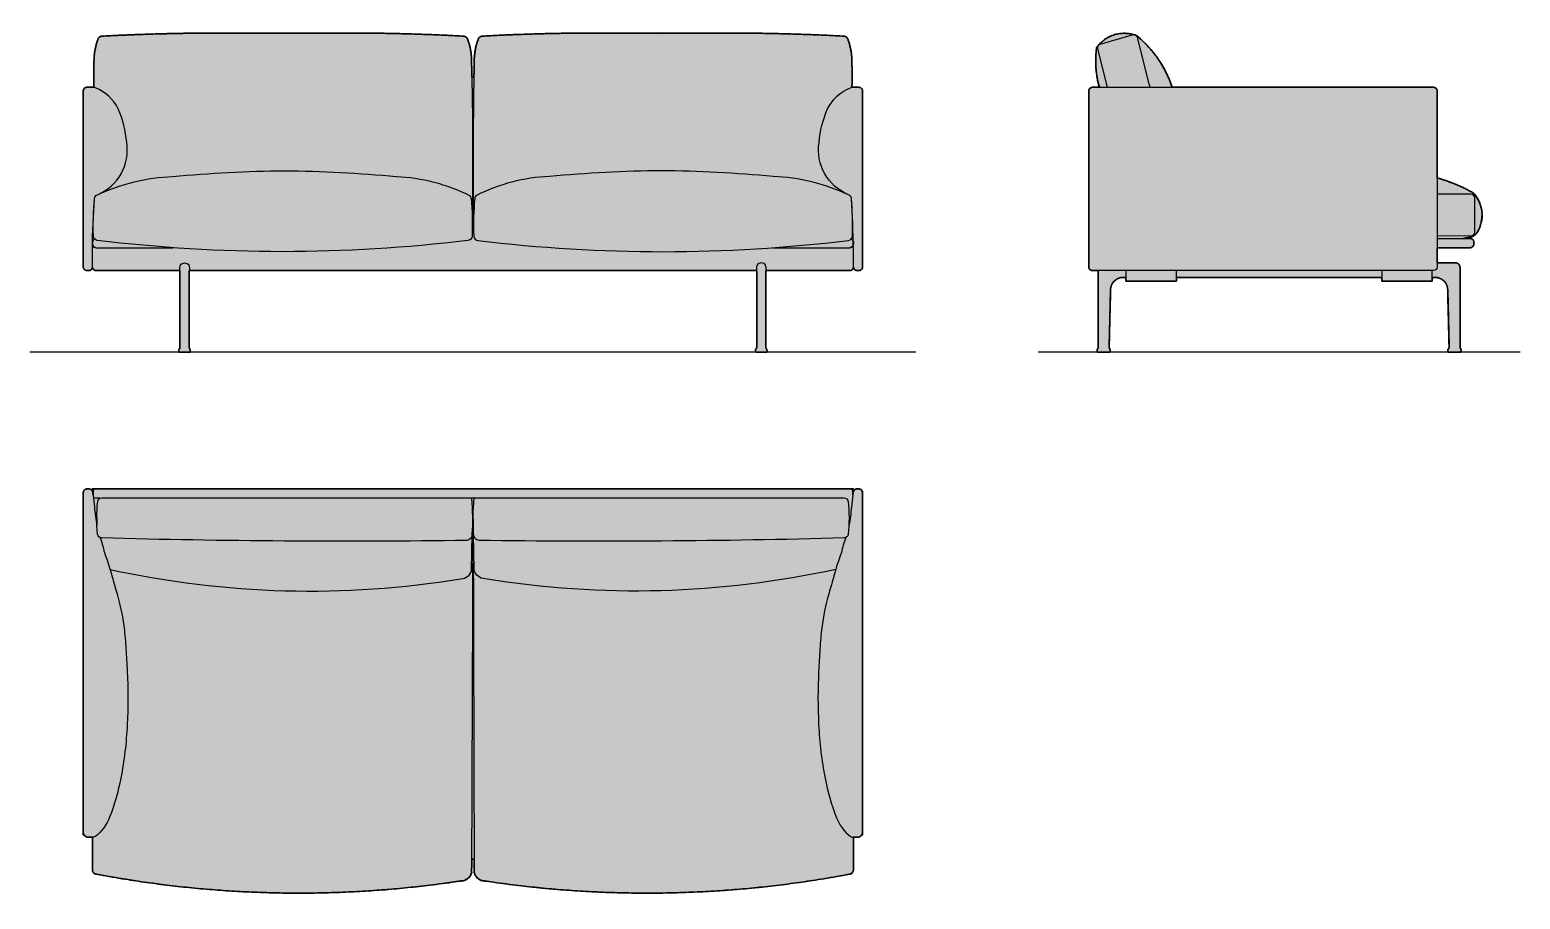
# Model space of a CAD drawing. Header units: millimetres. Extents: x 0 to 3251, y -1194 to 703.
import ezdxf

# ---------------------------------------------------------------- set-up
doc = ezdxf.new("R2010")
doc.units = ezdxf.units.MM
doc.layers.add('Blocks', color=7, linetype='Continuous')
doc.layers.add('Blocks$Fill', color=7, linetype='Continuous', true_color=0xffffff)
for name, color, linetype, lineweight, true_color in [('Blocks$Inner', 7, 'Continuous', 25, 0x007f00), ('Blocks$Outline', 7, 'Continuous', 35, 0xff3f3f), ('Groud', 7, 'Continuous', 25, 0x243775)]:
    doc.layers.add(name, color=color, linetype=linetype, lineweight=lineweight, true_color=true_color)

# ---------------------------------------------------------------- blocks, each defined once
blk = doc.blocks.new('Outline Sofa 2-seater Front')
at = {"layer": 'Blocks$Fill'}
blk.add_hatch(color=256, dxfattribs=at).paths.add_polyline_path([(1585.1, 177.7), (1585.1, 177.5), (1585.2, 177.4), (1585.3, 177.2), (1585.3, 177), (1585.4, 176.8), (1585.4, 176.6), (1585.5, 176.4), (1585.5, 176.2), (1585.5, 176.1), (1585.6, 175.9), (1585.6, 175.7), (1585.6, 175.5), (1585.6, 175.3), (1585.6, 175.1), (1585.6, 174.9), (1585.6, 174.7), (1585.6, 11.7), (1585.6, 11.6), (1585.6, 11.4), (1585.6, 11.2), (1585.6, 11), (1585.6, 10.8), (1585.5, 10.6), (1585.5, 10.4), (1585.5, 10.2), (1585.5, 10.1), (1585.4, 9.9), (1585.4, 9.7), (1585.4, 9.5), (1585.3, 9.3), (1585.3, 9.1), (1585.2, 8.9), (1585.2, 8.7), (1585.1, 8.5), (1585.1, 8.4), (1585, 8.3), (1585, 8.2), (1585, 8), (1584.9, 7.9), (1584.9, 7.8), (1584.8, 7.7), (1584.7, 7.6), (1584.7, 7.5), (1584.6, 7.4), (1584.5, 7.2), (1584.5, 7.1), (1584.4, 7), (1584.3, 6.9), (1584.3, 6.8), (1584.2, 6.7), (1584.1, 6.6), (1584.1, 6.6), (1584, 6.5), (1583.9, 6.4), (1583.9, 6.3), (1583.8, 6.2), (1583.8, 6.1), (1583.7, 6.1), (1583.7, 6), (1583.6, 5.9), (1583.6, 5.8), (1583.5, 5.7), (1583.5, 5.6), (1583.5, 5.5), (1583.4, 5.4), (1583.4, 5.3), (1583.4, 5.2), (1583.3, 5.1), (1583.3, 5), (1583.3, 4.9), (1583.2, 4.8), (1583.2, 4.7), (1583.2, 4.6), (1583.2, 4.5), (1583.2, 4.4), (1583.1, 4.3), (1583.1, 4.2), (1583.1, 4.1), (1583.1, 4), (1583.1, 3.9), (1583.1, 3.8), (1583.1, 3.7), (1583.1, 0.7), (1583.1, 0.7), (1583.1, 0.7), (1583.1, 0.7), (1583.1, 0.6), (1583.1, 0.6), (1583.1, 0.6), (1583.1, 0.6), (1583.1, 0.5), (1583.1, 0.5), (1583.1, 0.5), (1583.1, 0.5), (1583.1, 0.4), (1583.1, 0.4), (1583.1, 0.4), (1583.2, 0.4), (1583.2, 0.3), (1583.2, 0.3), (1583.2, 0.3), (1583.2, 0.3), (1583.2, 0.3), (1583.2, 0.2), (1583.2, 0.2), (1583.2, 0.2), (1583.3, 0.2), (1583.3, 0.1), (1583.3, 0.1), (1583.3, 0.1), (1583.3, 0.1), (1583.3, 0.1), (1583.3, 0), (1583.4, 0), (1583.4, 0), (1583.4, 0), (1583.4, 0), (1583.4, 0), (1583.5, -0.1), (1583.5, -0.1), (1583.5, -0.1), (1583.5, -0.1), (1583.5, -0.1), (1583.6, -0.1), (1583.6, -0.1), (1583.6, -0.2), (1583.6, -0.2), (1583.7, -0.2), (1583.7, -0.2), (1583.7, -0.2), (1583.7, -0.2), (1583.7, -0.2), (1583.8, -0.2), (1583.8, -0.2), (1583.8, -0.2), (1583.8, -0.3), (1583.9, -0.3), (1583.9, -0.3), (1583.9, -0.3), (1583.9, -0.3), (1584, -0.3), (1584, -0.3), (1584, -0.3), (1584, -0.3), (1584, -0.3), (1584.1, -0.3), (1584.1, -0.3), (1607.1, -0.3), (1607.1, -0.3), (1607.1, -0.3), (1607.2, -0.3), (1607.2, -0.3), (1607.2, -0.3), (1607.2, -0.3), (1607.3, -0.3), (1607.3, -0.3), (1607.3, -0.3), (1607.3, -0.3), (1607.4, -0.2), (1607.4, -0.2), (1607.4, -0.2), (1607.4, -0.2), (1607.5, -0.2), (1607.5, -0.2), (1607.5, -0.2), (1607.5, -0.2), (1607.5, -0.2), (1607.6, -0.2), (1607.6, -0.2), (1607.6, -0.1), (1607.6, -0.1), (1607.6, -0.1), (1607.7, -0.1), (1607.7, -0.1), (1607.7, -0.1), (1607.7, -0.1), (1607.7, 0), (1607.8, 0), (1607.8, 0), (1607.8, 0), (1607.8, 0), (1607.8, 0), (1607.8, 0.1), (1607.9, 0.1), (1607.9, 0.1), (1607.9, 0.1), (1607.9, 0.1), (1607.9, 0.2), (1607.9, 0.2), (1607.9, 0.2), (1608, 0.2), (1608, 0.2), (1608, 0.3), (1608, 0.3), (1608, 0.3), (1608, 0.3), (1608, 0.4), (1608, 0.4), (1608, 0.4), (1608, 0.4), (1608.1, 0.5), (1608.1, 0.5), (1608.1, 0.5), (1608.1, 0.5), (1608.1, 0.5), (1608.1, 0.6), (1608.1, 0.6), (1608.1, 0.6), (1608.1, 0.6), (1608.1, 0.7), (1608.1, 0.7), (1608.1, 0.7), (1608.1, 3.6), (1608.1, 3.8), (1608.1, 3.9), (1608.1, 4), (1608.1, 4.1), (1608.1, 4.2), (1608, 4.3), (1608, 4.4), (1608, 4.5), (1608, 4.5), (1608, 4.6), (1607.9, 4.8), (1607.9, 5), (1607.9, 5.1), (1607.8, 5.2), (1607.8, 5.3), (1607.7, 5.4), (1607.7, 5.6), (1607.6, 5.7), (1607.6, 5.8), (1607.5, 5.9), (1607.5, 6), (1607.4, 6.1), (1607.4, 6.2), (1607.3, 6.3), (1607.2, 6.4), (1607.1, 6.5), (1607.1, 6.6), (1607, 6.7), (1606.9, 6.8), (1606.8, 6.9), (1606.8, 7), (1606.7, 7.1), (1606.6, 7.2), (1606.6, 7.4), (1606.5, 7.5), (1606.4, 7.6), (1606.4, 7.7), (1606.3, 7.8), (1606.3, 7.9), (1606.2, 8), (1606.2, 8.2), (1606.1, 8.3), (1606.1, 8.4), (1606.1, 8.5), (1606, 8.7), (1605.9, 8.9), (1605.9, 9.1), (1605.9, 9.3), (1605.8, 9.5), (1605.8, 9.7), (1605.7, 9.9), (1605.7, 10.1), (1605.7, 10.3), (1605.7, 10.5), (1605.6, 10.7), (1605.6, 10.9), (1605.6, 11.1), (1605.6, 11.3), (1605.6, 11.5), (1605.6, 11.7), (1605.6, 174.7), (1605.6, 174.9), (1605.6, 175.1), (1605.6, 175.3), (1605.6, 175.5), (1605.6, 175.7), (1605.6, 175.9), (1605.7, 176.1), (1605.7, 176.2), (1605.7, 176.4), (1605.8, 176.6), (1605.8, 176.8), (1605.9, 177), (1605.9, 177.2), (1606, 177.4), (1606, 177.5), (1606.1, 177.7), (1788.6, 177.7), (1788.8, 177.7), (1788.9, 177.7), (1789.1, 177.7), (1789.3, 177.8), (1789.5, 177.8), (1789.6, 177.8), (1789.8, 177.8), (1790, 177.9), (1790.2, 177.9), (1790.4, 177.9), (1790.6, 178), (1790.7, 178), (1790.9, 178.1), (1791.1, 178.1), (1791.3, 178.2), (1791.5, 178.3), (1791.6, 178.3), (1791.8, 178.4), (1792, 178.5), (1792.2, 178.6), (1792.3, 178.7), (1792.5, 178.8), (1792.7, 178.9), (1792.9, 179), (1793, 179.1), (1793.2, 179.2), (1793.4, 179.3), (1793.5, 179.4), (1793.7, 179.5), (1793.8, 179.7), (1794, 179.8), (1794.1, 179.9), (1794.3, 180.1), (1794.4, 180.2), (1794.5, 180.4), (1794.7, 180.5), (1794.8, 180.7), (1794.9, 180.8), (1795.1, 181), (1795.2, 181.2), (1795.3, 181.3), (1795.4, 181.5), (1795.5, 181.7), (1795.6, 181.8), (1795.7, 182), (1795.8, 182.2), (1795.9, 182.4), (1795.9, 182.5), (1796, 182.7), (1796.1, 182.9), (1796.1, 183.1), (1796.2, 183.3), (1796.3, 183.4), (1796.3, 183.6), (1796.4, 183.8), (1796.4, 184), (1796.4, 184.2), (1796.5, 184.4), (1796.5, 184.5), (1796.5, 184.7), (1796.5, 184.9), (1796.6, 185.1), (1796.6, 185.2), (1796.6, 185.4), (1796.6, 185.2), (1796.6, 185), (1796.6, 184.9), (1796.6, 184.7), (1796.7, 184.5), (1796.7, 184.3), (1796.7, 184.1), (1796.8, 183.9), (1796.8, 183.8), (1796.9, 183.6), (1796.9, 183.4), (1797, 183.2), (1797, 183), (1797.1, 182.8), (1797.2, 182.7), (1797.2, 182.5), (1797.3, 182.3), (1797.4, 182.1), (1797.5, 182), (1797.6, 181.8), (1797.7, 181.6), (1797.8, 181.5), (1797.9, 181.3), (1798, 181.2), (1798.1, 181), (1798.2, 180.9), (1798.3, 180.7), (1798.4, 180.6), (1798.5, 180.4), (1798.7, 180.3), (1798.8, 180.2), (1798.9, 180), (1799, 179.9), (1799.2, 179.8), (1799.3, 179.6), (1799.5, 179.5), (1799.6, 179.4), (1799.8, 179.3), (1800, 179.2), (1800.1, 179), (1800.3, 178.9), (1800.5, 178.8), (1800.6, 178.7), (1800.8, 178.6), (1801, 178.5), (1801.2, 178.5), (1801.3, 178.4), (1801.5, 178.3), (1801.7, 178.2), (1801.9, 178.2), (1802.1, 178.1), (1802.3, 178), (1802.5, 178), (1802.7, 177.9), (1802.9, 177.9), (1803.1, 177.9), (1803.3, 177.8), (1803.5, 177.8), (1803.6, 177.8), (1803.8, 177.8), (1804, 177.7), (1804.2, 177.7), (1804.4, 177.7), (1804.6, 177.7), (1808.6, 177.7), (1808.8, 177.7), (1808.9, 177.8), (1809.1, 177.8), (1809.3, 177.8), (1809.5, 177.8), (1809.7, 177.8), (1809.9, 177.8), (1810, 177.9), (1810.2, 177.9), (1810.4, 178), (1810.6, 178), (1810.8, 178.1), (1811, 178.1), (1811.2, 178.2), (1811.4, 178.2), (1811.5, 178.3), (1811.7, 178.4), (1811.9, 178.5), (1812.1, 178.5), (1812.3, 178.6), (1812.4, 178.7), (1812.6, 178.8), (1812.8, 178.9), (1813, 179), (1813.1, 179.2), (1813.3, 179.3), (1813.5, 179.4), (1813.6, 179.5), (1813.8, 179.7), (1813.9, 179.8), (1814.1, 179.9), (1814.2, 180.1), (1814.4, 180.2), (1814.5, 180.4), (1814.7, 180.5), (1814.8, 180.7), (1814.9, 180.9), (1815.1, 181), (1815.2, 181.2), (1815.3, 181.4), (1815.4, 181.5), (1815.5, 181.7), (1815.6, 181.9), (1815.7, 182.1), (1815.8, 182.3), (1815.9, 182.4), (1816, 182.6), (1816, 182.8), (1816.1, 183), (1816.2, 183.2), (1816.2, 183.4), (1816.3, 183.5), (1816.3, 183.7), (1816.4, 183.9), (1816.4, 184.1), (1816.5, 184.3), (1816.5, 184.5), (1816.5, 184.7), (1816.5, 184.8), (1816.6, 185), (1816.6, 185.2), (1816.6, 185.4), (1816.6, 185.6), (1816.6, 185.7), (1816.6, 569.8), (1816.6, 570), (1816.6, 570.1), (1816.6, 570.3), (1816.6, 570.5), (1816.5, 570.7), (1816.5, 570.9), (1816.5, 571), (1816.5, 571.2), (1816.4, 571.4), (1816.4, 571.6), (1816.3, 571.8), (1816.3, 572), (1816.2, 572.2), (1816.2, 572.3), (1816.1, 572.5), (1816, 572.7), (1816, 572.9), (1815.9, 573.1), (1815.8, 573.3), (1815.7, 573.4), (1815.6, 573.6), (1815.5, 573.8), (1815.4, 574), (1815.3, 574.1), (1815.2, 574.3), (1815.1, 574.5), (1814.9, 574.6), (1814.8, 574.8), (1814.7, 575), (1814.5, 575.1), (1814.4, 575.3), (1814.3, 575.4), (1814.1, 575.6), (1814, 575.7), (1813.8, 575.8), (1813.6, 576), (1813.5, 576.1), (1813.3, 576.2), (1813.2, 576.3), (1813, 576.5), (1812.8, 576.6), (1812.6, 576.7), (1812.5, 576.8), (1812.3, 576.9), (1812.1, 577), (1811.9, 577), (1811.7, 577.1), (1811.6, 577.2), (1811.4, 577.3), (1811.2, 577.3), (1811, 577.4), (1810.8, 577.5), (1810.6, 577.5), (1810.4, 577.6), (1810.3, 577.6), (1810.1, 577.6), (1809.9, 577.7), (1809.7, 577.7), (1809.5, 577.7), (1809.3, 577.7), (1809.2, 577.8), (1809, 577.8), (1808.8, 577.8), (1808.6, 577.8), (1794.1, 577.8), (1793.9, 577.8), (1793.7, 577.8), (1793.5, 577.7), (1793.3, 577.7), (1793.3, 577.8), (1793.7, 591.5), (1793.8, 605.1), (1793.6, 618.8), (1793.2, 632.5), (1793.2, 635.6), (1793.2, 638.7), (1793, 641.8), (1792.8, 644.9), (1792.6, 648), (1792.2, 651.1), (1791.8, 654.2), (1791.3, 657.3), (1790.8, 660.4), (1790.2, 663.5), (1789.5, 666.5), (1788.7, 669.5), (1787.9, 672.5), (1787, 675.5), (1786, 678.4), (1785, 681.4), (1784.9, 681.6), (1784.9, 681.7), (1784.9, 681.9), (1784.8, 682.1), (1784.8, 682.3), (1784.7, 682.5), (1784.6, 682.7), (1784.6, 682.8), (1784.5, 683), (1784.4, 683.2), (1784.4, 683.4), (1784.3, 683.6), (1784.2, 683.7), (1784.1, 683.9), (1784, 684.1), (1783.9, 684.3), (1783.8, 684.4), (1783.7, 684.6), (1783.6, 684.8), (1783.5, 685), (1783.4, 685.1), (1783.3, 685.3), (1783.2, 685.5), (1783.1, 685.6), (1782.9, 685.8), (1782.8, 685.9), (1782.7, 686.1), (1782.5, 686.2), (1782.4, 686.4), (1782.2, 686.5), (1782.1, 686.7), (1781.9, 686.8), (1781.8, 687), (1781.6, 687.1), (1781.5, 687.2), (1781.3, 687.4), (1781.2, 687.5), (1781, 687.6), (1780.8, 687.7), (1780.7, 687.8), (1780.5, 687.9), (1780.3, 688.1), (1780.1, 688.2), (1780, 688.3), (1779.8, 688.3), (1779.6, 688.4), (1779.4, 688.5), (1779.2, 688.6), (1779.1, 688.7), (1778.9, 688.8), (1778.7, 688.8), (1778.5, 688.9), (1778.3, 689), (1778.1, 689), (1777.9, 689.1), (1777.8, 689.1), (1777.6, 689.2), (1777.4, 689.2), (1777.2, 689.3), (1777, 689.3), (1776.8, 689.3), (1776.6, 689.4), (1776.5, 689.4), (1776.3, 689.4), (1634.5, 694.9), (1492.7, 696.2), (1377.6, 696.2), (1262.5, 696.2), (1124.4, 694.9), (986.4, 689.4), (986.2, 689.4), (986, 689.4), (985.8, 689.3), (985.6, 689.3), (985.5, 689.3), (985.3, 689.2), (985.1, 689.2), (984.9, 689.1), (984.7, 689.1), (984.5, 689), (984.3, 689), (984.2, 688.9), (984, 688.8), (983.8, 688.8), (983.6, 688.7), (983.4, 688.6), (983.2, 688.5), (983.1, 688.4), (982.9, 688.3), (982.7, 688.3), (982.5, 688.2), (982.3, 688.1), (982.2, 687.9), (982, 687.8), (981.8, 687.7), (981.7, 687.6), (981.5, 687.5), (981.3, 687.4), (981.2, 687.2), (981, 687.1), (980.9, 687), (980.7, 686.8), (980.6, 686.7), (980.4, 686.5), (980.3, 686.4), (980.1, 686.2), (980, 686.1), (979.9, 685.9), (979.7, 685.8), (979.6, 685.6), (979.5, 685.5), (979.4, 685.3), (979.2, 685.1), (979.1, 685), (979, 684.8), (978.9, 684.6), (978.8, 684.4), (978.7, 684.3), (978.6, 684.1), (978.5, 683.9), (978.4, 683.7), (978.4, 683.6), (978.3, 683.4), (978.2, 683.2), (978.1, 683), (978.1, 682.8), (978, 682.7), (978, 682.5), (977.9, 682.3), (977.8, 682.1), (977.8, 681.9), (977.8, 681.7), (977.7, 681.6), (977.7, 681.4), (976.6, 678.4), (975.7, 675.5), (974.8, 672.5), (974, 669.5), (973.2, 666.5), (972.5, 663.5), (971.9, 660.4), (971.3, 657.3), (970.8, 654.2), (970.4, 651.1), (970.1, 648), (969.8, 644.9), (969.6, 641.8), (969.5, 638.7), (969.4, 635.6), (969.5, 632.5), (968.8, 600.5), (964.3, 600.5), (963.7, 632.5), (963.7, 635.6), (963.7, 638.7), (963.6, 641.8), (963.4, 644.9), (963.1, 648), (962.7, 651.1), (962.3, 654.2), (961.9, 657.3), (961.3, 660.4), (960.7, 663.5), (960, 666.5), (959.2, 669.5), (958.4, 672.5), (957.5, 675.5), (956.5, 678.4), (955.5, 681.4), (955.5, 681.6), (955.4, 681.7), (955.4, 681.9), (955.3, 682.1), (955.3, 682.3), (955.2, 682.5), (955.2, 682.7), (955.1, 682.8), (955, 683), (955, 683.2), (954.9, 683.4), (954.8, 683.6), (954.7, 683.7), (954.7, 683.9), (954.6, 684.1), (954.5, 684.3), (954.4, 684.4), (954.3, 684.6), (954.2, 684.8), (954.1, 685), (953.9, 685.1), (953.8, 685.3), (953.7, 685.5), (953.6, 685.6), (953.5, 685.8), (953.3, 685.9), (953.2, 686.1), (953.1, 686.2), (952.9, 686.4), (952.8, 686.5), (952.6, 686.7), (952.5, 686.8), (952.3, 687), (952.2, 687.1), (952, 687.2), (951.8, 687.4), (951.7, 687.5), (951.5, 687.6), (951.4, 687.7), (951.2, 687.8), (951, 687.9), (950.8, 688.1), (950.7, 688.2), (950.5, 688.3), (950.3, 688.3), (950.1, 688.4), (949.9, 688.5), (949.8, 688.6), (949.6, 688.7), (949.4, 688.8), (949.2, 688.8), (949, 688.9), (948.8, 689), (948.7, 689), (948.5, 689.1), (948.3, 689.1), (948.1, 689.2), (947.9, 689.2), (947.7, 689.3), (947.5, 689.3), (947.3, 689.3), (947.2, 689.4), (947, 689.4), (946.8, 689.4), (808.8, 694.9), (670.7, 696.2), (555.6, 696.2), (440.5, 696.2), (298.7, 694.9), (156.9, 689.4), (156.7, 689.4), (156.5, 689.4), (156.4, 689.3), (156.2, 689.3), (156, 689.3), (155.8, 689.2), (155.6, 689.2), (155.4, 689.1), (155.2, 689.1), (155, 689), (154.9, 689), (154.7, 688.9), (154.5, 688.8), (154.3, 688.8), (154.1, 688.7), (153.9, 688.6), (153.8, 688.5), (153.6, 688.4), (153.4, 688.3), (153.2, 688.3), (153, 688.2), (152.9, 688.1), (152.7, 687.9), (152.5, 687.8), (152.4, 687.7), (152.2, 687.6), (152, 687.5), (151.9, 687.4), (151.7, 687.2), (151.5, 687.1), (151.4, 687), (151.2, 686.8), (151.1, 686.7), (150.9, 686.5), (150.8, 686.4), (150.7, 686.2), (150.5, 686.1), (150.4, 685.9), (150.3, 685.8), (150.1, 685.6), (150, 685.5), (149.9, 685.3), (149.8, 685.1), (149.7, 685), (149.5, 684.8), (149.4, 684.6), (149.3, 684.4), (149.2, 684.3), (149.1, 684.1), (149.1, 683.9), (149, 683.7), (148.9, 683.6), (148.8, 683.4), (148.7, 683.2), (148.7, 683), (148.6, 682.8), (148.5, 682.7), (148.5, 682.5), (148.4, 682.3), (148.4, 682.1), (148.3, 681.9), (148.3, 681.7), (148.2, 681.6), (148.2, 681.4), (147.2, 678.4), (146.2, 675.5), (145.3, 672.5), (144.5, 669.5), (143.7, 666.5), (143, 663.5), (142.4, 660.4), (141.9, 657.3), (141.4, 654.2), (141, 651.1), (140.6, 648), (140.3, 644.9), (140.2, 641.8), (140, 638.7), (140, 635.6), (140, 632.5), (139.6, 618.8), (139.4, 605.1), (139.5, 591.5), (139.9, 577.8), (139.9, 577.7), (139.7, 577.7), (139.5, 577.8), (139.3, 577.8), (139.1, 577.8), (124.6, 577.8), (124.4, 577.8), (124.2, 577.8), (124, 577.8), (123.8, 577.7), (123.7, 577.7), (123.5, 577.7), (123.3, 577.7), (123.1, 577.6), (122.9, 577.6), (122.7, 577.6), (122.6, 577.5), (122.4, 577.5), (122.2, 577.4), (122, 577.3), (121.8, 577.3), (121.6, 577.2), (121.4, 577.1), (121.3, 577), (121.1, 577), (120.9, 576.9), (120.7, 576.8), (120.5, 576.7), (120.4, 576.6), (120.2, 576.5), (120, 576.3), (119.9, 576.2), (119.7, 576.1), (119.5, 576), (119.4, 575.8), (119.2, 575.7), (119.1, 575.6), (118.9, 575.4), (118.8, 575.3), (118.6, 575.1), (118.5, 575), (118.4, 574.8), (118.2, 574.6), (118.1, 574.5), (118, 574.3), (117.9, 574.1), (117.8, 574), (117.7, 573.8), (117.6, 573.6), (117.5, 573.4), (117.4, 573.3), (117.3, 573.1), (117.2, 572.9), (117.2, 572.7), (117.1, 572.5), (117, 572.3), (117, 572.2), (116.9, 572), (116.8, 571.8), (116.8, 571.6), (116.8, 571.4), (116.7, 571.2), (116.7, 571), (116.7, 570.9), (116.6, 570.7), (116.6, 570.5), (116.6, 570.3), (116.6, 570.1), (116.6, 570), (116.6, 569.8), (116.6, 185.7), (116.6, 185.6), (116.6, 185.4), (116.6, 185.2), (116.6, 185), (116.6, 184.8), (116.7, 184.7), (116.7, 184.5), (116.7, 184.3), (116.8, 184.1), (116.8, 183.9), (116.8, 183.7), (116.9, 183.5), (117, 183.4), (117, 183.2), (117.1, 183), (117.2, 182.8), (117.2, 182.6), (117.3, 182.4), (117.4, 182.3), (117.5, 182.1), (117.6, 181.9), (117.7, 181.7), (117.8, 181.5), (117.9, 181.4), (118, 181.2), (118.1, 181), (118.3, 180.9), (118.4, 180.7), (118.5, 180.5), (118.6, 180.4), (118.8, 180.2), (118.9, 180.1), (119.1, 179.9), (119.2, 179.8), (119.4, 179.7), (119.5, 179.5), (119.7, 179.4), (119.9, 179.3), (120, 179.2), (120.2, 179), (120.4, 178.9), (120.6, 178.8), (120.7, 178.7), (120.9, 178.6), (121.1, 178.5), (121.3, 178.5), (121.5, 178.4), (121.6, 178.3), (121.8, 178.2), (122, 178.2), (122.2, 178.1), (122.4, 178.1), (122.6, 178), (122.8, 178), (122.9, 177.9), (123.1, 177.9), (123.3, 177.8), (123.5, 177.8), (123.7, 177.8), (123.9, 177.8), (124.1, 177.8), (124.2, 177.8), (124.4, 177.7), (124.6, 177.7), (128.6, 177.7), (128.8, 177.7), (128.9, 177.7), (129.1, 177.7), (129.3, 177.8), (129.5, 177.8), (129.7, 177.8), (129.9, 177.8), (130.1, 177.9), (130.3, 177.9), (130.5, 177.9), (130.7, 178), (130.9, 178), (131.1, 178.1), (131.3, 178.2), (131.5, 178.2), (131.7, 178.3), (131.8, 178.4), (132, 178.5), (132.2, 178.5), (132.4, 178.6), (132.6, 178.7), (132.7, 178.8), (132.9, 178.9), (133.1, 179), (133.2, 179.2), (133.4, 179.3), (133.5, 179.4), (133.7, 179.5), (133.8, 179.6), (134, 179.8), (134.1, 179.9), (134.3, 180), (134.4, 180.2), (134.5, 180.3), (134.6, 180.4), (134.8, 180.6), (134.9, 180.7), (135, 180.9), (135.1, 181), (135.2, 181.2), (135.3, 181.3), (135.4, 181.5), (135.5, 181.6), (135.6, 181.8), (135.7, 182), (135.8, 182.1), (135.9, 182.3), (135.9, 182.5), (136, 182.6), (136.1, 182.8), (136.1, 183), (136.2, 183.2), (136.3, 183.3), (136.3, 183.5), (136.4, 183.7), (136.4, 183.9), (136.4, 184.1), (136.5, 184.2), (136.5, 184.4), (136.5, 184.6), (136.6, 184.8), (136.6, 185), (136.6, 185.2), (136.6, 185.3), (136.6, 185.2), (136.6, 185), (136.6, 184.8), (136.6, 184.6), (136.7, 184.5), (136.7, 184.3), (136.7, 184.1), (136.8, 183.9), (136.8, 183.7), (136.9, 183.5), (136.9, 183.4), (137, 183.2), (137, 183), (137.1, 182.8), (137.2, 182.6), (137.2, 182.5), (137.3, 182.3), (137.4, 182.1), (137.5, 181.9), (137.6, 181.8), (137.7, 181.6), (137.8, 181.4), (137.9, 181.2), (138, 181.1), (138.1, 180.9), (138.2, 180.7), (138.4, 180.6), (138.5, 180.4), (138.6, 180.3), (138.8, 180.1), (138.9, 180), (139, 179.8), (139.2, 179.7), (139.3, 179.6), (139.5, 179.4), (139.7, 179.3), (139.8, 179.2), (140, 179.1), (140.1, 179), (140.3, 178.9), (140.5, 178.7), (140.7, 178.6), (140.8, 178.6), (141, 178.5), (141.2, 178.4), (141.4, 178.3), (141.5, 178.2), (141.7, 178.1), (141.9, 178.1), (142.1, 178), (142.3, 178), (142.4, 177.9), (142.6, 177.9), (142.8, 177.8), (143, 177.8), (143.2, 177.7), (143.4, 177.7), (143.5, 177.7), (143.7, 177.7), (143.9, 177.6), (144.1, 177.6), (144.2, 177.6), (144.4, 177.6), (144.6, 177.6), (327.1, 177.6), (327.2, 177.4), (327.2, 177.3), (327.3, 177.1), (327.3, 176.9), (327.4, 176.7), (327.4, 176.6), (327.5, 176.4), (327.5, 176.2), (327.5, 176), (327.5, 175.8), (327.6, 175.6), (327.6, 175.5), (327.6, 175.3), (327.6, 175.1), (327.6, 174.9), (327.6, 174.7), (327.6, 11.7), (327.6, 11.5), (327.6, 11.3), (327.6, 11.1), (327.6, 10.9), (327.5, 10.7), (327.5, 10.5), (327.5, 10.3), (327.5, 10.1), (327.4, 9.9), (327.4, 9.7), (327.4, 9.5), (327.3, 9.3), (327.3, 9.1), (327.2, 8.9), (327.2, 8.7), (327.1, 8.5), (327.1, 8.4), (327, 8.3), (327, 8.2), (327, 8), (326.9, 7.9), (326.9, 7.8), (326.8, 7.7), (326.7, 7.6), (326.7, 7.5), (326.6, 7.4), (326.5, 7.2), (326.5, 7.1), (326.4, 7), (326.3, 6.9), (326.3, 6.8), (326.2, 6.7), (326.1, 6.6), (326, 6.5), (326, 6.4), (325.9, 6.3), (325.8, 6.2), (325.8, 6.1), (325.7, 6), (325.6, 5.9), (325.6, 5.8), (325.5, 5.7), (325.5, 5.6), (325.4, 5.4), (325.4, 5.3), (325.4, 5.2), (325.3, 5.1), (325.3, 5), (325.2, 4.8), (325.2, 4.6), (325.2, 4.5), (325.2, 4.5), (325.2, 4.4), (325.1, 4.3), (325.1, 4.2), (325.1, 4.1), (325.1, 4), (325.1, 3.9), (325.1, 3.8), (325.1, 3.6), (325.1, 0.7), (325.1, 0.7), (325.1, 0.7), (325.1, 0.6), (325.1, 0.6), (325.1, 0.6), (325.1, 0.6), (325.1, 0.5), (325.1, 0.5), (325.1, 0.5), (325.1, 0.5), (325.1, 0.5), (325.1, 0.4), (325.1, 0.4), (325.1, 0.4), (325.2, 0.4), (325.2, 0.3), (325.2, 0.3), (325.2, 0.3), (325.2, 0.3), (325.2, 0.2), (325.2, 0.2), (325.2, 0.2), (325.2, 0.2), (325.3, 0.2), (325.3, 0.1), (325.3, 0.1), (325.3, 0.1), (325.3, 0.1), (325.3, 0.1), (325.4, 0), (325.4, 0), (325.4, 0), (325.4, 0), (325.4, 0), (325.4, 0), (325.5, -0.1), (325.5, -0.1), (325.5, -0.1), (325.5, -0.1), (325.5, -0.1), (325.6, -0.1), (325.6, -0.1), (325.6, -0.2), (325.6, -0.2), (325.6, -0.2), (325.7, -0.2), (325.7, -0.2), (325.7, -0.2), (325.7, -0.2), (325.8, -0.2), (325.8, -0.2), (325.8, -0.2), (325.8, -0.2), (325.8, -0.3), (325.9, -0.3), (325.9, -0.3), (325.9, -0.3), (325.9, -0.3), (326, -0.3), (326, -0.3), (326, -0.3), (326, -0.3), (326.1, -0.3), (326.1, -0.3), (349.1, -0.3), (349.1, -0.3), (349.1, -0.3), (349.2, -0.3), (349.2, -0.3), (349.2, -0.3), (349.2, -0.3), (349.2, -0.3), (349.3, -0.3), (349.3, -0.3), (349.3, -0.3), (349.3, -0.3), (349.4, -0.2), (349.4, -0.2), (349.4, -0.2), (349.4, -0.2), (349.5, -0.2), (349.5, -0.2), (349.5, -0.2), (349.5, -0.2), (349.6, -0.2), (349.6, -0.2), (349.6, -0.1), (349.6, -0.1), (349.6, -0.1), (349.7, -0.1), (349.7, -0.1), (349.7, -0.1), (349.7, -0.1), (349.7, 0), (349.8, 0), (349.8, 0), (349.8, 0), (349.8, 0), (349.8, 0), (349.9, 0.1), (349.9, 0.1), (349.9, 0.1), (349.9, 0.1), (349.9, 0.1), (349.9, 0.2), (349.9, 0.2), (350, 0.2), (350, 0.2), (350, 0.3), (350, 0.3), (350, 0.3), (350, 0.3), (350, 0.3), (350, 0.4), (350, 0.4), (350, 0.4), (350.1, 0.4), (350.1, 0.5), (350.1, 0.5), (350.1, 0.5), (350.1, 0.5), (350.1, 0.6), (350.1, 0.6), (350.1, 0.6), (350.1, 0.6), (350.1, 0.7), (350.1, 0.7), (350.1, 0.7), (350.1, 0.7), (350.1, 3.7), (350.1, 3.8), (350.1, 3.9), (350.1, 4), (350.1, 4.1), (350.1, 4.2), (350, 4.3), (350, 4.4), (350, 4.5), (350, 4.6), (350, 4.7), (349.9, 4.8), (349.9, 4.9), (349.9, 5), (349.9, 5.1), (349.8, 5.2), (349.8, 5.3), (349.8, 5.4), (349.7, 5.5), (349.7, 5.6), (349.6, 5.7), (349.6, 5.8), (349.5, 5.9), (349.5, 6), (349.4, 6.1), (349.4, 6.1), (349.3, 6.2), (349.3, 6.3), (349.2, 6.4), (349.2, 6.5), (349.1, 6.6), (349.1, 6.6), (349, 6.7), (348.9, 6.8), (348.8, 6.9), (348.8, 7), (348.7, 7.1), (348.6, 7.2), (348.6, 7.4), (348.5, 7.5), (348.4, 7.6), (348.4, 7.7), (348.3, 7.8), (348.3, 7.9), (348.2, 8), (348.2, 8.2), (348.1, 8.3), (348.1, 8.4), (348.1, 8.5), (348, 8.7), (348, 8.9), (347.9, 9.1), (347.9, 9.3), (347.8, 9.5), (347.8, 9.7), (347.7, 9.9), (347.7, 10.1), (347.7, 10.2), (347.7, 10.4), (347.6, 10.6), (347.6, 10.8), (347.6, 11), (347.6, 11.2), (347.6, 11.4), (347.6, 11.6), (347.6, 11.7), (347.6, 174.7), (347.6, 174.9), (347.6, 175.1), (347.6, 175.3), (347.6, 175.5), (347.6, 175.6), (347.6, 175.8), (347.7, 176), (347.7, 176.2), (347.7, 176.4), (347.8, 176.6), (347.8, 176.7), (347.8, 176.9), (347.9, 177.1), (348, 177.3), (348, 177.4), (348.1, 177.6)], flags=0)
at = {"layer": 'Blocks$Inner'}
for p, q in [((116.6, 569.8), (116.6, 185.7)), ((139.1, 577.8), (124.6, 577.8)), ((139.9, 577.7), (139.9, 577.8)), ((1793.3, 577.7), (1793.3, 577.8)), ((1794.1, 577.8), (1808.6, 577.8)), ((1816.6, 569.8), (1816.6, 185.7)), ((136.6, 239.7), (136.6, 235.7)), ((1620.8, 227.7), (1788.6, 227.7)), ((1793.3, 229.4), (1796.6, 229.4)), ((1796.6, 239.7), (1796.6, 235.7)), ((136.6, 185.7), (136.6, 224.9)), ((1796.6, 185.6), (1796.6, 224.9)), ((1796.6, 185.7), (1796.6, 224.9)), ((124.6, 177.7), (128.6, 177.7)), ((327.1, 177.6), (144.6, 177.6)), ((327.1, 177.7), (327.1, 184.1)), ((327.6, 11.7), (327.6, 174.7)), ((347.6, 174.7), (347.6, 11.7)), ((348.1, 184.3), (348.1, 177.7)), ((1585.1, 177.7), (348.1, 177.6)), ((1585, 184.3), (1585, 177.7)), ((1585.6, 174.7), (1585.6, 11.7)), ((1605.6, 11.7), (1605.6, 174.7)), ((1606.1, 177.7), (1606.1, 184.1)), ((1606.1, 177.7), (1788.6, 177.7)), ((1808.6, 177.7), (1804.6, 177.7)), ((325.1, 0.7), (325.1, 3.6)), ((350.1, 3.7), (350.1, 0.7)), ((1583.1, 3.7), (1583.1, 0.7)), ((1608.1, 0.7), (1608.1, 3.6)), ((349.1, -0.3), (326.1, -0.3)), ((1584.1, -0.3), (1607.1, -0.3))]:
    blk.add_line(p, q, dxfattribs=at)
for points in [[(968.8, 600.5), (964.3, 600.5)], [(136.6, 185.6), (136.6, 229.4), (139.9, 229.2)], [(144.6, 227.7), (312.4, 227.7)]]:
    blk.add_lwpolyline(points, dxfattribs=at)
at = {"layer": 'Blocks$Inner', "extrusion": (0, 0, -1)}
for centre, radius, start, end in [((-158, 679.5), 9.99, 10.8795, 83.7068), ((-415.2, -4181.2), 4877.4, 86.964, 90.2968), ((-695.3, -3927.5), 4623.8, 89.6952, 93.1181), ((-945.7, 679.5), 9.99, 96.2932, 169.1205), ((-1312.8, 19274.6), 18578.4, 269.80029, 270.15524), ((-1442.3, 19274.6), 18578.4, 269.84476, 270.19971), ((-276.2, 634.7), 136.2, 359.0642, 20.0215), ((-827.5, 634.7), 136.2, 159.9785, 180.9358), ((-821, 604.1), 681.6, 357.789, 2.3919), ((10662.5, 405.9), 11628.4, 178.88354, 180.63424), ((-1822.1, 491.5), 90.7, 25.5083, 69.2841), ((-1794.1, 571.3), 6.5, 51.5641, 90), ((-1808.6, 569.8), 8, 90.1931, 180.0009), ((-1946.1, 439.9), 225, 4.4131, 23.7731), ((-1826, 440.7), 105.5, 292.5399, 9.0063), ((-598.9, -2806.9), 3203, 84.8552, 89.2258), ((-512.3, -2806.9), 3203, 90.7742, 95.1448), ((-329.1, -45.3), 428.9, 64.9721, 87.6694), ((-782.7, -10.3), 393.8, 92.4501, 116.5715), ((-2261.5, 194.7), 2125.2, 0.8139, 3.7899), ((-802.7, 277.2), 664.3, 357.9239, 5.0073), ((-150.2, 334.5), 9.17, 4.5955, 74.0038), ((-150.4, 334.4), 9.39, 5.0073, 72.497), ((-953.3, 334.4), 9.39, 126.1434, 174.9927), ((-301, 277.2), 664.3, 174.9927, 182.0761), ((-1785.5, 343.4), 0.0906, 204.5172, 272.3208), ((-148.9, 253.5), 10, 279.7369, 357.9239), ((-551.8, 3548.8), 3329.8, 263.0373, 276.9795), ((-954.8, 253.5), 10, 182.0761, 265.9222), ((-1787.2, 237.1), 9.49, 188.4181, 261.5819), ((-1787.2, 238.3), 9.49, 117.6794, 171.5819), ((-337.6, 184.1), 10.5, 0, 180.468), ((-144.6, 185.6), 8, 270, 0), ((-1578.9, 175.1), 6.7, 156.4664, 182.9107), ((-1613.6, 174.9), 8.02, 358.4547, 20.2873), ((-1804.5, 185.6), 7.88, 268.8937, 0.9014), ((-1808.6, 185.7), 8, 180, 270), ((-330.1, 3.6), 5, 0.0003, 16.004), ((-326.1, 0.7), 1, 269.9997, 0.0003), ((-330.1, 3.6), 5.05, 16.004, 38.4425), ((-345, 3.6), 5.05, 141.5575, 178.4519), ((-349.1, 0.7), 1, 180, 270), ((-1580, 10.1), 5.38, 196.63, 218.4425), ((-1574.4, 11.7), 11.2, 180.5312, 196.6301), ((-1580.6, 11.7), 5, 180, 180.5312), ((-1616.7, 11.7), 11.2, 343.37, 0), ((-1611.2, 10.1), 5.38, 321.5575, 343.37)]:
    blk.add_arc(centre, radius, start, end, dxfattribs=at)
at = {"layer": 'Blocks$Inner'}
for centre, radius, start, end in [((490.8, 19274.6), 18578.4, 269.84476, 270.19971), ((620.3, 19274.6), 18578.4, 269.80029, 270.15524), ((987.5, 679.5), 9.99, 96.2932, 169.1205), ((1237.9, -3927.5), 4623.8, 89.6952, 93.1181), ((1517.9, -4181.2), 4877.4, 86.964, 90.2968), ((1775.2, 679.5), 9.99, 10.8795, 83.7068), ((1105.7, 634.7), 136.2, 159.9785, 180.9358), ((1657, 634.7), 136.2, 359.0642, 20.0215), ((10361.3, 415.3), 9394.4, 178.67535, 180.84243), ((1112.2, 604.1), 681.6, 357.789, 2.3919), ((124.6, 569.8), 8, 90.1931, 180.0009), ((139.1, 571.3), 6.5, 51.5641, 90), ((111.1, 491.5), 90.7, 25.5083, 69.2841), ((-13, 439.9), 225, 4.4131, 23.7731), ((107.2, 440.7), 105.5, 292.5403, 9.0063), ((1420.9, -2806.9), 3203, 90.7742, 95.1448), ((1334.3, -2806.9), 3203, 84.8552, 89.2258), ((1150.5, -10.3), 393.8, 92.4501, 116.5715), ((1604.1, -45.3), 428.9, 64.972, 87.6694), ((147.6, 343.4), 0.0905, 204.5172, 272.0069), ((1632.2, 277.2), 664.3, 174.9927, 182.0761), ((979.9, 334.4), 9.39, 126.1434, 174.9927), ((1783, 334.5), 9.18, 4.5955, 73.9993), ((1782.8, 334.4), 9.39, 5.0073, 72.497), ((-328.4, 194.7), 2125.2, 0.8139, 3.7899), ((1130.4, 277.2), 664.3, 357.9239, 5.0073), ((146, 238.3), 9.49, 117.6794, 171.5819), ((146, 237.1), 9.49, 188.4181, 261.5819), ((144.4, 235.1), 7.42, 233.0956, 271.4342), ((978.4, 253.5), 10, 182.0761, 265.9222), ((1381.3, 3548.8), 3329.8, 263.0373, 276.9795), ((1784.3, 253.5), 10, 279.7369, 357.9239), ((1788.6, 235.2), 7.5, 270, 309.3441), ((124.6, 185.7), 8, 180, 270), ((128.7, 185.6), 7.88, 268.8937, 0.9014), ((319.6, 174.9), 8.02, 358.4547, 20.2873), ((354.3, 175.1), 6.7, 156.4664, 182.9107), ((1595.6, 184.1), 10.5, 0, 180.468), ((1788.6, 185.7), 8, 270.0043, 359.1631), ((322, 10.1), 5.38, 321.5575, 343.37), ((316.4, 11.7), 11.2, 343.37, 0), ((352.6, 11.7), 5, 180, 180.5312), ((358.7, 11.7), 11.2, 180.5312, 196.6301), ((353.2, 10.1), 5.38, 196.63, 218.4425), ((1588.1, 3.6), 5.05, 141.5575, 178.4519), ((1584.1, 0.7), 1, 180, 270), ((1603, 3.6), 5.05, 16.004, 38.4425), ((1607.1, 0.7), 1, 269.9997, 0.0003), ((1603.1, 3.6), 5, 0.0003, 16.004)]:
    blk.add_arc(centre, radius, start, end, dxfattribs=at)
at = {"layer": 'Blocks$Outline'}
for points in [[(968.8, 600.5), (964.3, 600.5)], [(348.1, 177.6), (1585.1, 177.7)]]:
    blk.add_lwpolyline(points, dxfattribs=at)
for points, weights, knots in [([(964.3, 600.5), (964, 616.5), (963.7, 632.5), (964.1, 657.7), (955.5, 681.4), (954.1, 688.6), (946.8, 689.4), (808.8, 696.9), (670.7, 696.2), (613.1, 696), (555.6, 696.2), (498, 696), (440.5, 696.2), (298.6, 696.9), (156.9, 689.4), (149.6, 688.6), (148.2, 681.4), (139.6, 657.7), (140, 632.5), (138.8, 605.1), (139.9, 577.8), (139.9, 577.8), (139.9, 577.7)], [0.999980844199, 0.999989472417, 1, 0.983322760898, 1, 0.804752705286, 1, 0.999553904007, 1, 0.999995202667, 1, 0.999995202667, 1, 0.999577101926, 1, 0.804752705286, 1, 0.983322760898, 1, 0.999193399833, 1, 1, 1], [-1001.968319, -1001.968319, -1001.968319, -969.916015, -969.916015, -920.093538, -920.093538, -907.39838, -907.39838, -631.166559, -631.166559, -516.072103, -516.072103, -400.977647, -400.977647, -117.271221, -117.271221, -104.576062, -104.576062, -54.753586, -54.753586, 0, 0, 0.117099, 0.117099, 0.117099]), ([(1793.3, 577.7), (1793.3, 577.8), (1793.3, 577.8), (1794.3, 605.1), (1793.2, 632.5), (1793.6, 657.7), (1785, 681.4), (1783.6, 688.6), (1776.3, 689.4), (1634.6, 696.9), (1492.7, 696.2), (1435.1, 696), (1377.6, 696.2), (1320, 696), (1262.5, 696.2), (1124.3, 696.9), (986.4, 689.4), (979.1, 688.6), (977.7, 681.4), (969.1, 657.7), (969.5, 632.5), (969.1, 616.5), (968.8, 600.5)], [1, 1, 1, 0.999193399833, 1, 0.983322760898, 1, 0.804752705286, 1, 0.999577101926, 1, 0.999995202667, 1, 0.999995202667, 1, 0.999553904007, 1, 0.804752705286, 1, 0.983322760898, 1, 0.9999839062, 0.9999707094], [-0.11678, -0.11678, -0.11678, 0, 0, 54.753586, 54.753586, 104.576062, 104.576062, 117.271221, 117.271221, 400.977647, 400.977647, 516.072103, 516.072103, 631.166559, 631.166559, 907.39838, 907.39838, 920.093538, 920.093538, 969.916015, 969.916015, 1001.896014, 1001.896014, 1001.896014]), ([(139.9, 577.7), (139.5, 577.8), (139.1, 577.8), (131.8, 577.8), (124.6, 577.8), (116.6, 577.7), (116.6, 569.8), (116.6, 377.8), (116.6, 185.7), (116.6, 177.7), (124.6, 177.7), (126.6, 177.7), (128.6, 177.7), (131.9, 177.7), (134.3, 180), (136.5, 182.2), (136.6, 185.3)], [0.983490541915, 0.989923094228, 1, 1, 1, 0.708292234196, 1, 1, 1, 0.707106781187, 1, 1, 1, 0.920491784482, 1, 0.925461047952, 0.990682630994], [411.150244, 411.150244, 411.150244, 411.938301, 411.938301, 426.496455, 426.496455, 439.035851, 439.035851, 823.065551, 823.065551, 835.631841, 835.631841, 839.603794, 839.603794, 845.929236, 845.929236, 851.859338, 851.859338, 851.859338]), ([(1796.6, 185.4), (1796.7, 182.3), (1798.9, 180), (1801.3, 177.7), (1804.6, 177.7), (1806.6, 177.7), (1808.6, 177.7), (1816.6, 177.7), (1816.6, 185.7), (1816.6, 377.8), (1816.6, 569.8), (1816.6, 577.7), (1808.6, 577.8), (1801.3, 577.8), (1794.1, 577.8), (1793.7, 577.8), (1793.3, 577.7)], [0.992343764721, 0.924524438163, 1, 0.920491784482, 1, 1, 1, 0.707106781187, 1, 1, 1, 0.708292234196, 1, 1, 1, 0.989936739117, 0.983507968916], [-851.933852, -851.933852, -851.933852, -845.929236, -845.929236, -839.603794, -839.603794, -835.631841, -835.631841, -823.065551, -823.065551, -439.035851, -439.035851, -426.496455, -426.496455, -411.938301, -411.938301, -411.151311, -411.151311, -411.151311]), ([(136.6, 185.3), (136.9, 177.6), (144.6, 177.6), (235.9, 177.6), (327.1, 177.6)], [0.986813115539, 0.71385573532, 1, 1, 1], [-194.816126, -194.816126, -194.816126, -182.539314, -182.539314, 0, 0, 0]), ([(327.1, 177.6), (327.6, 176.2), (327.6, 174.7), (327.6, 93.2), (327.6, 11.7), (327.6, 10.1), (327.1, 8.5), (326.8, 7.5), (326.2, 6.7), (325.6, 5.9), (325.3, 5), (325.1, 4.3), (325.1, 3.6), (325.1, 2.2), (325.1, 0.7), (325.1, 0.3), (325.4, 0), (325.7, -0.3), (326.1, -0.3), (337.6, -0.3), (349.1, -0.3), (350.1, -0.3), (350.1, 0.7), (350.1, 2.2), (350.1, 3.7), (350, 5.4), (349, 6.7), (348.4, 7.5), (348.1, 8.5), (347.6, 10), (347.6, 11.6), (347.6, 11.6), (347.6, 11.7), (347.6, 93.2), (347.6, 174.7), (347.5, 176.2), (348.1, 177.6)], [0.998803179079, 0.982524438378, 1, 1, 1, 0.989487912647, 1, 0.981938210713, 1, 0.98088994545, 1, 0.990263545365, 1, 1, 1, 0.923878556617, 1, 0.923878556617, 1, 1, 1, 0.707106781187, 1, 1, 1, 0.948615844148, 1, 0.981938210713, 1, 0.99014761797, 1, 0.999989256871, 1, 1, 1, 0.974544406161, 0.997976244295], [-387.873821, -387.873821, -387.873821, -384.922562, -384.922562, -221.922562, -221.922562, -218.684105, -218.684105, -216.636679, -216.636679, -214.659645, -214.659645, -213.263057, -213.263057, -210.386106, -210.386106, -209.600706, -209.600706, -208.815307, -208.815307, -185.815322, -185.815322, -184.244525, -184.244525, -181.244525, -181.244525, -177.993795, -177.993795, -175.946368, -175.946368, -172.811349, -172.811349, -172.764995, -172.764995, -9.707927, -9.707927, -6.739728, -6.739728, -6.739728]), ([(1585.1, 177.7), (1585.7, 176.3), (1585.6, 174.7), (1585.6, 93.2), (1585.6, 11.7), (1585.6, 11.6), (1585.6, 11.6), (1585.6, 10), (1585.1, 8.5), (1584.8, 7.5), (1584.2, 6.7), (1583.1, 5.4), (1583.1, 3.7), (1583.1, 2.2), (1583.1, 0.7), (1583.1, -0.3), (1584.1, -0.3), (1595.6, -0.3), (1607.1, -0.3), (1607.5, -0.3), (1607.8, 0), (1608.1, 0.3), (1608.1, 0.7), (1608.1, 2.2), (1608.1, 3.6), (1608.1, 4.3), (1607.9, 5), (1607.6, 5.9), (1607, 6.7), (1606.4, 7.5), (1606.1, 8.5), (1605.6, 10.1), (1605.6, 11.7), (1605.6, 93.2), (1605.6, 174.7), (1605.5, 176.3), (1606.1, 177.7)], [0.999620797899, 0.973681617246, 1, 1, 1, 0.999989256871, 1, 0.99014761797, 1, 0.981938210713, 1, 0.948615844148, 1, 1, 1, 0.707106781187, 1, 1, 1, 0.923878556617, 1, 0.923878556617, 1, 1, 1, 0.990263545365, 1, 0.98088994545, 1, 0.981938210713, 1, 0.989487912647, 1, 1, 1, 0.981904810173, 1], [6.639124, 6.639124, 6.639124, 9.707927, 9.707927, 172.764995, 172.764995, 172.811349, 172.811349, 175.946368, 175.946368, 177.993795, 177.993795, 181.244525, 181.244525, 184.244525, 184.244525, 185.815322, 185.815322, 208.815307, 208.815307, 209.600706, 209.600706, 210.386106, 210.386106, 213.263057, 213.263057, 214.659645, 214.659645, 216.636679, 216.636679, 218.684105, 218.684105, 221.922562, 221.922562, 384.922562, 384.922562, 387.978463, 387.978463, 387.978463]), ([(1606.1, 177.7), (1697.3, 177.7), (1788.6, 177.7), (1796.3, 177.7), (1796.6, 185.4)], [1, 1, 1, 0.717105137728, 0.990508459466], [-234.262091, -234.262091, -234.262091, -51.758716, -51.758716, -39.516404, -39.516404, -39.516404])]:
    blk.add_rational_spline(points, weights, degree=2, knots=knots, dxfattribs=at)
blk = doc.blocks.new('Outline Sofa 2-seater Top')
at = {"layer": 'Blocks$Fill'}
blk.add_hatch(color=256, dxfattribs=at).paths.add_polyline_path([(847.3, -799.9), (847.2, -829), (847.1, -829.5), (847, -829.9), (846.9, -830.4), (846.7, -830.8), (846.6, -831.3), (846.4, -831.8), (846.2, -832.2), (846, -832.7), (845.9, -833.1), (845.6, -833.6), (845.4, -834.1), (845.2, -834.5), (845, -835), (844.7, -835.4), (844.5, -835.8), (844.2, -836.3), (843.9, -836.7), (843.7, -837.1), (843.4, -837.6), (843.1, -838), (842.7, -838.4), (842.4, -838.8), (842.1, -839.2), (841.7, -839.6), (841.4, -840), (841, -840.4), (840.6, -840.8), (840.3, -841.1), (839.9, -841.5), (839.5, -841.8), (839.1, -842.2), (838.7, -842.5), (838.2, -842.8), (837.8, -843.2), (837.4, -843.5), (837, -843.8), (836.5, -844.1), (836.1, -844.3), (835.6, -844.6), (835.1, -844.8), (834.7, -845.1), (834.2, -845.3), (833.7, -845.6), (833.3, -845.8), (832.8, -846), (832.3, -846.2), (831.8, -846.3), (831.3, -846.5), (830.8, -846.7), (830.4, -846.8), (829.9, -847), (829.4, -847.1), (828.9, -847.2), (828.4, -847.3), (827.9, -847.4), (827.4, -847.5), (826.9, -847.6), (826.4, -847.6), (825.9, -847.7), (825.5, -847.7), (825, -847.7), (824.5, -847.8), (824, -847.8), (823.6, -847.8), (774.3, -854.7), (724.8, -860.5), (675.1, -865.4), (625.2, -869.2), (575.3, -871.9), (525.3, -873.6), (475.2, -874.2), (425.1, -873.8), (375.1, -872.3), (325.1, -869.8), (275.2, -866.2), (225.4, -861.6), (175.7, -856), (126.2, -849.3), (77, -841.6), (28, -832.8), (27.8, -832.8), (27.6, -832.7), (27.4, -832.7), (27.3, -832.7), (27.1, -832.6), (26.9, -832.6), (26.7, -832.5), (26.5, -832.4), (26.3, -832.4), (26.2, -832.3), (26, -832.2), (25.8, -832.2), (25.6, -832.1), (25.4, -832), (25.2, -831.9), (25.1, -831.8), (24.9, -831.7), (24.7, -831.6), (24.5, -831.5), (24.4, -831.4), (24.2, -831.3), (24, -831.2), (23.9, -831.1), (23.7, -830.9), (23.5, -830.8), (23.4, -830.7), (23.2, -830.5), (23.1, -830.4), (22.9, -830.2), (22.8, -830.1), (22.6, -830), (22.5, -829.8), (22.3, -829.6), (22.2, -829.5), (22.1, -829.3), (21.9, -829.2), (21.8, -829), (21.7, -828.8), (21.6, -828.6), (21.5, -828.5), (21.4, -828.3), (21.3, -828.1), (21.2, -827.9), (21.1, -827.8), (21, -827.6), (20.9, -827.4), (20.8, -827.2), (20.7, -827), (20.6, -826.8), (20.6, -826.6), (20.5, -826.5), (20.4, -826.3), (20.4, -826.1), (20.3, -825.9), (20.3, -825.7), (20.2, -825.5), (20.2, -825.3), (20.1, -825.1), (20.1, -824.9), (20.1, -824.7), (20.1, -824.6), (20, -824.4), (20, -824.2), (20, -824), (20, -752), (8, -752), (7.6, -751.9), (7.3, -751.7), (7, -751.6), (6.7, -751.4), (6.4, -751.2), (6.1, -751.1), (5.8, -750.9), (5.4, -750.7), (5.1, -750.5), (4.9, -750.3), (4.6, -750), (4.3, -749.8), (4, -749.6), (3.7, -749.3), (3.5, -749.1), (3.2, -748.8), (2.9, -748.6), (2.7, -748.3), (2.4, -748), (2.2, -747.7), (2, -747.4), (1.8, -747.2), (1.5, -746.9), (1.3, -746.6), (1.1, -746.3), (1, -745.9), (0.8, -745.6), (0.6, -745.3), (0.4, -745), (0.3, -744.7), (0.1, -744.4), (0, -744), (0, 0), (0, 0.2), (0, 0.4), (0, 0.5), (0, 0.7), (0.1, 0.9), (0.1, 1.1), (0.1, 1.3), (0.1, 1.5), (0.2, 1.6), (0.2, 1.8), (0.3, 2), (0.3, 2.2), (0.4, 2.4), (0.4, 2.6), (0.5, 2.8), (0.6, 2.9), (0.6, 3.1), (0.7, 3.3), (0.8, 3.5), (0.9, 3.7), (1, 3.9), (1.1, 4), (1.2, 4.2), (1.3, 4.4), (1.4, 4.5), (1.5, 4.7), (1.7, 4.9), (1.8, 5), (1.9, 5.2), (2.1, 5.4), (2.2, 5.5), (2.3, 5.7), (2.5, 5.8), (2.6, 5.9), (2.8, 6.1), (3, 6.2), (3.1, 6.3), (3.3, 6.5), (3.5, 6.6), (3.6, 6.7), (3.8, 6.8), (4, 6.9), (4.1, 7), (4.3, 7.1), (4.5, 7.2), (4.7, 7.3), (4.9, 7.4), (5.1, 7.4), (5.2, 7.5), (5.4, 7.6), (5.6, 7.6), (5.8, 7.7), (6, 7.7), (6.2, 7.8), (6.4, 7.8), (6.5, 7.9), (6.7, 7.9), (6.9, 7.9), (7.1, 7.9), (7.3, 8), (7.5, 8), (7.6, 8), (7.8, 8), (8, 8), (12.5, 8), (12.5, 8), (12.6, 8), (12.8, 8), (13, 8), (13.2, 7.9), (13.4, 7.9), (13.6, 7.9), (13.7, 7.9), (13.9, 7.8), (14.1, 7.8), (14.3, 7.7), (14.5, 7.7), (14.7, 7.6), (14.9, 7.6), (15.1, 7.5), (15.2, 7.4), (15.4, 7.4), (15.6, 7.3), (15.8, 7.2), (16, 7.1), (16.2, 7), (16.3, 6.9), (16.5, 6.8), (16.7, 6.7), (16.9, 6.6), (17, 6.5), (17.2, 6.4), (17.4, 6.3), (17.5, 6.1), (17.7, 6), (17.9, 5.9), (18, 5.7), (18.2, 5.6), (18.3, 5.5), (18.5, 5.3), (18.6, 5.2), (18.7, 5), (18.9, 4.8), (19, 4.7), (19.1, 4.5), (19.3, 4.4), (19.4, 4.2), (19.5, 4), (19.6, 3.8), (19.7, 3.7), (19.8, 3.5), (19.9, 3.3), (20, 3.1), (20.1, 2.9), (20.1, 2.8), (20.2, 2.6), (20.3, 2.4), (20.4, 2.2), (20.4, 2), (20.5, 1.8), (20.5, 1.7), (20.6, 1.5), (20.6, 1.3), (20.7, 1.1), (20.7, 0.9), (20.7, 0.7), (20.8, 0.5), (20.8, 0.4), (20.8, 0.2), (20.8, 0), (21.5, -5.4), (21.5, 3), (21.5, 3.1), (21.5, 3.2), (21.5, 3.3), (21.5, 3.4), (21.5, 3.6), (21.5, 3.7), (21.5, 3.8), (21.6, 3.9), (21.6, 4), (21.6, 4.1), (21.6, 4.3), (21.7, 4.4), (21.7, 4.5), (21.7, 4.6), (21.8, 4.7), (21.8, 4.8), (21.9, 5), (21.9, 5.1), (22, 5.2), (22, 5.3), (22.1, 5.4), (22.2, 5.5), (22.2, 5.6), (22.3, 5.7), (22.4, 5.8), (22.4, 5.9), (22.5, 6.1), (22.6, 6.2), (22.7, 6.3), (22.8, 6.3), (22.9, 6.4), (22.9, 6.5), (23, 6.6), (23.1, 6.7), (23.2, 6.8), (23.3, 6.9), (23.4, 7), (23.5, 7), (23.6, 7.1), (23.7, 7.2), (23.9, 7.3), (24, 7.3), (24.1, 7.4), (24.2, 7.4), (24.3, 7.5), (24.4, 7.6), (24.5, 7.6), (24.6, 7.6), (24.8, 7.7), (24.9, 7.7), (25, 7.8), (25.1, 7.8), (25.2, 7.8), (25.3, 7.9), (25.5, 7.9), (25.6, 7.9), (25.7, 7.9), (25.8, 8), (25.9, 8), (26, 8), (26.1, 8), (26.3, 8), (26.4, 8), (26.5, 8), (1673.5, 8), (1673.6, 8), (1673.7, 8), (1673.9, 8), (1674, 8), (1674.1, 8), (1674.2, 8), (1674.3, 7.9), (1674.4, 7.9), (1674.5, 7.9), (1674.7, 7.9), (1674.8, 7.8), (1674.9, 7.8), (1675, 7.8), (1675.1, 7.7), (1675.2, 7.7), (1675.4, 7.6), (1675.5, 7.6), (1675.6, 7.6), (1675.7, 7.5), (1675.8, 7.4), (1675.9, 7.4), (1676, 7.3), (1676.1, 7.3), (1676.3, 7.2), (1676.4, 7.1), (1676.5, 7), (1676.6, 7), (1676.7, 6.9), (1676.8, 6.8), (1676.9, 6.7), (1677, 6.6), (1677.1, 6.5), (1677.1, 6.4), (1677.2, 6.3), (1677.3, 6.3), (1677.4, 6.2), (1677.5, 6.1), (1677.6, 5.9), (1677.6, 5.8), (1677.7, 5.7), (1677.8, 5.6), (1677.8, 5.5), (1677.9, 5.4), (1678, 5.3), (1678, 5.2), (1678.1, 5.1), (1678.1, 5), (1678.2, 4.8), (1678.2, 4.7), (1678.3, 4.6), (1678.3, 4.5), (1678.3, 4.4), (1678.4, 4.3), (1678.4, 4.1), (1678.4, 4), (1678.4, 3.9), (1678.5, 3.8), (1678.5, 3.7), (1678.5, 3.6), (1678.5, 3.4), (1678.5, 3.3), (1678.5, 3.2), (1678.5, 3.1), (1678.5, 3), (1678.5, -5.4), (1679.2, 0), (1679.2, 0.2), (1679.2, 0.4), (1679.2, 0.5), (1679.3, 0.7), (1679.3, 0.9), (1679.3, 1.1), (1679.4, 1.3), (1679.4, 1.5), (1679.5, 1.7), (1679.5, 1.8), (1679.6, 2), (1679.6, 2.2), (1679.7, 2.4), (1679.8, 2.6), (1679.9, 2.8), (1679.9, 2.9), (1680, 3.1), (1680.1, 3.3), (1680.2, 3.5), (1680.3, 3.7), (1680.4, 3.8), (1680.5, 4), (1680.6, 4.2), (1680.7, 4.4), (1680.9, 4.5), (1681, 4.7), (1681.1, 4.8), (1681.3, 5), (1681.4, 5.2), (1681.5, 5.3), (1681.7, 5.5), (1681.8, 5.6), (1682, 5.7), (1682.1, 5.9), (1682.3, 6), (1682.5, 6.1), (1682.6, 6.3), (1682.8, 6.4), (1683, 6.5), (1683.1, 6.6), (1683.3, 6.7), (1683.5, 6.8), (1683.7, 6.9), (1683.8, 7), (1684, 7.1), (1684.2, 7.2), (1684.4, 7.3), (1684.6, 7.4), (1684.8, 7.4), (1684.9, 7.5), (1685.1, 7.6), (1685.3, 7.6), (1685.5, 7.7), (1685.7, 7.7), (1685.9, 7.8), (1686.1, 7.8), (1686.3, 7.9), (1686.4, 7.9), (1686.6, 7.9), (1686.8, 7.9), (1687, 8), (1687.2, 8), (1687.4, 8), (1687.5, 8), (1687.5, 8), (1692, 8), (1692.2, 8), (1692.4, 8), (1692.5, 8), (1692.7, 8), (1692.9, 7.9), (1693.1, 7.9), (1693.3, 7.9), (1693.5, 7.9), (1693.6, 7.8), (1693.8, 7.8), (1694, 7.7), (1694.2, 7.7), (1694.4, 7.6), (1694.6, 7.6), (1694.8, 7.5), (1694.9, 7.4), (1695.1, 7.4), (1695.3, 7.3), (1695.5, 7.2), (1695.7, 7.1), (1695.9, 7), (1696, 6.9), (1696.2, 6.8), (1696.4, 6.7), (1696.5, 6.6), (1696.7, 6.5), (1696.9, 6.3), (1697, 6.2), (1697.2, 6.1), (1697.4, 5.9), (1697.5, 5.8), (1697.7, 5.7), (1697.8, 5.5), (1697.9, 5.4), (1698.1, 5.2), (1698.2, 5), (1698.3, 4.9), (1698.5, 4.7), (1698.6, 4.5), (1698.7, 4.4), (1698.8, 4.2), (1698.9, 4), (1699, 3.9), (1699.1, 3.7), (1699.2, 3.5), (1699.3, 3.3), (1699.4, 3.1), (1699.4, 2.9), (1699.5, 2.8), (1699.6, 2.6), (1699.6, 2.4), (1699.7, 2.2), (1699.7, 2), (1699.8, 1.8), (1699.8, 1.6), (1699.9, 1.5), (1699.9, 1.3), (1699.9, 1.1), (1699.9, 0.9), (1700, 0.7), (1700, 0.5), (1700, 0.4), (1700, 0.2), (1700, 0), (1700, -744), (1699.9, -744.4), (1699.7, -744.7), (1699.6, -745), (1699.4, -745.3), (1699.2, -745.6), (1699, -745.9), (1698.9, -746.3), (1698.7, -746.6), (1698.5, -746.9), (1698.2, -747.2), (1698, -747.4), (1697.8, -747.7), (1697.6, -748), (1697.3, -748.3), (1697.1, -748.6), (1696.8, -748.8), (1696.5, -749.1), (1696.3, -749.3), (1696, -749.6), (1695.7, -749.8), (1695.4, -750), (1695.1, -750.3), (1694.9, -750.5), (1694.6, -750.7), (1694.2, -750.9), (1693.9, -751.1), (1693.6, -751.2), (1693.3, -751.4), (1693, -751.6), (1692.7, -751.7), (1692.4, -751.9), (1692, -752), (1680, -752), (1680, -824), (1680, -824.2), (1680, -824.4), (1679.9, -824.6), (1679.9, -824.7), (1679.9, -824.9), (1679.9, -825.1), (1679.8, -825.3), (1679.8, -825.5), (1679.7, -825.7), (1679.7, -825.9), (1679.6, -826.1), (1679.6, -826.3), (1679.5, -826.5), (1679.4, -826.6), (1679.4, -826.8), (1679.3, -827), (1679.2, -827.2), (1679.1, -827.4), (1679, -827.6), (1678.9, -827.8), (1678.9, -827.9), (1678.8, -828.1), (1678.6, -828.3), (1678.5, -828.5), (1678.4, -828.6), (1678.3, -828.8), (1678.2, -829), (1678.1, -829.2), (1677.9, -829.3), (1677.8, -829.5), (1677.7, -829.6), (1677.5, -829.8), (1677.4, -830), (1677.2, -830.1), (1677.1, -830.2), (1676.9, -830.4), (1676.8, -830.5), (1676.6, -830.7), (1676.5, -830.8), (1676.3, -830.9), (1676.1, -831.1), (1676, -831.2), (1675.8, -831.3), (1675.6, -831.4), (1675.5, -831.5), (1675.3, -831.6), (1675.1, -831.7), (1674.9, -831.8), (1674.8, -831.9), (1674.6, -832), (1674.4, -832.1), (1674.2, -832.2), (1674, -832.2), (1673.8, -832.3), (1673.7, -832.4), (1673.5, -832.4), (1673.3, -832.5), (1673.1, -832.6), (1672.9, -832.6), (1672.7, -832.7), (1672.6, -832.7), (1672.4, -832.7), (1672.2, -832.8), (1672, -832.8), (1623, -841.6), (1573.8, -849.3), (1524.3, -856), (1474.6, -861.6), (1424.8, -866.2), (1374.9, -869.8), (1324.9, -872.3), (1274.9, -873.8), (1224.8, -874.2), (1174.7, -873.6), (1124.7, -871.9), (1074.8, -869.2), (1024.9, -865.4), (975.2, -860.5), (925.7, -854.7), (876.4, -847.8), (876, -847.8), (875.5, -847.8), (875, -847.7), (874.5, -847.7), (874.1, -847.7), (873.6, -847.6), (873.1, -847.6), (872.6, -847.5), (872.1, -847.4), (871.6, -847.3), (871.1, -847.2), (870.6, -847.1), (870.1, -847), (869.6, -846.8), (869.2, -846.7), (868.7, -846.5), (868.2, -846.3), (867.7, -846.2), (867.2, -846), (866.7, -845.8), (866.3, -845.6), (865.8, -845.3), (865.3, -845.1), (864.9, -844.8), (864.4, -844.6), (863.9, -844.3), (863.5, -844.1), (863, -843.8), (862.6, -843.5), (862.2, -843.2), (861.8, -842.8), (861.3, -842.5), (860.9, -842.2), (860.5, -841.8), (860.1, -841.5), (859.7, -841.1), (859.4, -840.8), (859, -840.4), (858.6, -840), (858.3, -839.6), (857.9, -839.2), (857.6, -838.8), (857.3, -838.4), (856.9, -838), (856.6, -837.6), (856.3, -837.1), (856.1, -836.7), (855.8, -836.3), (855.5, -835.8), (855.3, -835.4), (855, -835), (854.8, -834.5), (854.6, -834.1), (854.4, -833.6), (854.1, -833.1), (854, -832.7), (853.8, -832.2), (853.6, -831.8), (853.4, -831.3), (853.3, -830.8), (853.1, -830.4), (853, -829.9), (852.9, -829.5), (852.8, -829), (852.7, -799.9)], flags=0)
at = {"layer": 'Blocks$Inner'}
for p, q in [((0, -744), (0, 0)), ((8, 8), (12.5, 8)), ((20.8, 0), (24.5, -30.8)), ((21.5, -5.4), (21.5, 3)), ((26.5, 8), (1673.5, 8)), ((1679.2, 0), (1675.5, -30.8)), ((1678.5, 3), (1678.5, -5.4)), ((1692, 8), (1687.5, 8)), ((1700, -744), (1700, 0)), ((36.2, -12.4), (26.5, -12.4)), ((40.8, -11.2), (1659.2, -11.2)), ((849.7, -58.3), (847.2, -829)), ((850.3, -58.3), (852.8, -829)), ((847.2, -169.1), (848.5, -91)), ((852.8, -169.1), (851.5, -91)), ((22.5, -752), (8, -752)), ((20, -824), (20, -752)), ((1677.5, -752), (1692, -752)), ((1680, -824), (1680, -752))]:
    blk.add_line(p, q, dxfattribs=at)
blk.add_lwpolyline([(847.3, -799.9), (852.7, -799.9)], dxfattribs=at)
at = {"layer": 'Blocks$Inner', "extrusion": (0, 0, -1)}
for centre, radius, start, end in [((-8, 0), 8, 360, 90), ((-12.2, -0.7), 8.7, 91.9006, 175.4076), ((-26.5, 3), 5, 0, 90), ((-1673.5, 3), 5, 90, 180), ((-26.5, -7.4), 5, 270, 334.1966), ((-387.8, -57), 358.3, 354.5597, 6.0486), ((-40.8, -20.5), 9.3, 7.7007, 90.2627), ((-1295.8, -58.3), 445.5, 355.7962, 5.9179), ((-1659.2, -20.5), 9.3, 89.7373, 172.2966), ((-1312.2, -57), 358.3, 173.9514, 185.4395), ((-1312.2, -57), 358.2, 173.9506, 185.4412), ((-1403.3, -15.6), 272.6, 183.1931, 191.8078), ((-248.7, -100.9), 1422.4, 178.155, 178.6837), ((-40.4, -89.7), 9.3, 269.7373, 352.2993), ((-834.7, -90.7), 13.8, 181.2212, 262.0035), ((-865.3, -90.7), 13.8, 277.9965, 358.7788), ((-1659.6, -89.7), 9.3, 187.697, 270.2627), ((-1659.6, -89.7), 9.3, 187.7045, 270.2627), ((235.6, -192.3), 288.3, 161.0059, 167.7221), ((-567.6, 19366.3), 19472.5, 269.20825, 271.55116), ((-1132.5, 19366.3), 19472.5, 268.44884, 270.79175), ((332.1, -278.2), 405.8, 158.7301, 164.3713), ((-876.4, -163.6), 24.3, 269.9327, 346.9765), ((-1206.3, 1812.3), 2027.2, 257.5997, 279.3638), ((3381.9, 1236.4), 5216, 195.6287, 196.2283), ((377.5, -352.7), 470, 163.7717, 172.928), ((667, -388.6), 761.7, 172.928, 176.4085), ((3155.5, -544.8), 3255.1, 176.4085, 177.2734), ((1130.3, -448.3), 1227.6, 177.2734, 182.7266), ((718.6, -467.9), 815.4, 182.7266, 190.995), ((418.7, -526.2), 509.9, 190.995, 200.9211), ((35.2, -672.8), 99.3, 200.9211, 231.5641), ((-13.6, -738.4), 14.8, 292.5972, 337.5967), ((-22.5, -745.5), 6.5, 231.5641, 270), ((-29.6, -823.3), 9.6, 279.4677, 356.0931), ((-469.9, 1503.6), 2377.8, 261.4461, 280.7095), ((-823.6, -823.5), 24.3, 193.0235, 270.0673)]:
    blk.add_arc(centre, radius, start, end, dxfattribs=at)
at = {"layer": 'Blocks$Inner'}
for centre, radius, start, end in [((1687.8, -0.7), 8.7, 91.9006, 175.4076), ((1692, 0), 8, 360, 90), ((296.7, -15.6), 272.6, 183.1931, 191.8078), ((404.2, -58.3), 445.5, 355.7962, 5.9179), ((1451.3, -100.9), 1422.4, 178.155, 178.6837), ((1935.6, -192.3), 288.3, 161.0059, 167.7221), ((2032.1, -278.2), 405.8, 158.7301, 164.3713), ((493.7, 1812.3), 2027.2, 257.5997, 279.3638), ((5081.9, 1236.4), 5216, 195.6287, 196.2283), ((823.6, -163.6), 24.3, 269.9327, 346.9765), ((2077.5, -352.7), 470, 163.7717, 172.928), ((2367, -388.6), 761.7, 172.928, 176.4085), ((4855.5, -544.8), 3255.1, 176.4085, 177.2734), ((2830.3, -448.3), 1227.6, 177.2734, 182.7266), ((2418.6, -467.9), 815.4, 182.7266, 190.995), ((2118.7, -526.2), 509.9, 190.995, 200.9211), ((1735.2, -672.8), 99.3, 200.9211, 231.5641), ((1686.4, -738.4), 14.8, 292.5972, 337.5967), ((1677.5, -745.5), 6.5, 231.5641, 270), ((876.4, -823.5), 24.3, 193.0235, 270.0673), ((1230.1, 1503.6), 2377.8, 261.4461, 280.7095), ((1670.4, -823.3), 9.6, 279.4677, 356.0931)]:
    blk.add_arc(centre, radius, start, end, dxfattribs=at)
at = {"layer": 'Blocks$Outline'}
blk.add_lwpolyline([(852.7, -799.9), (847.3, -799.9)], dxfattribs=at)
for points, weights, knots in [([(20, -752), (14, -752), (8, -752), (2.3, -749.7), (0, -744), (0, -372), (0, 0), (0, 8), (8, 8), (10.2, 8), (12.5, 8), (12.5, 8), (12.5, 8), (20.2, 7.7), (20.8, 0), (21.2, -2.7), (21.5, -5.4)], [1, 1, 1, 0.923881217396, 1, 1, 1, 0.707106781187, 1, 1, 1, 1, 1, 0.746016639706, 1, 1, 1], [681.727488, 681.727488, 681.727488, 693.755605, 693.755605, 705.345796, 705.345796, 1449.372738, 1449.372738, 1461.939028, 1461.939028, 1466.389867, 1466.389867, 1466.389959, 1466.389959, 1479.07206, 1479.07206, 1484.509431, 1484.509431, 1484.509431]), ([(21.5, -5.4), (21.5, -1.2), (21.5, 3), (21.5, 8), (26.5, 8), (850, 8), (1673.5, 8), (1678.5, 8), (1678.5, 3), (1678.5, -1.2), (1678.5, -5.4)], [1, 1, 1, 0.707106781187, 1, 1, 1, 0.707106781187, 1, 1, 1], [0, 0, 0, 8.399196, 8.399196, 16.253178, 16.253178, 1663.294406, 1663.294406, 1671.148387, 1671.148387, 1679.547584, 1679.547584, 1679.547584]), ([(1678.5, -5.4), (1678.8, -2.7), (1679.2, 0), (1679.8, 7.7), (1687.5, 8), (1687.5, 8), (1687.5, 8), (1689.8, 8), (1692, 8), (1700, 8), (1700, 0), (1700, -372), (1700, -744), (1697.7, -749.7), (1692, -752), (1686, -752), (1680, -752)], [1, 1, 1, 0.746016639706, 1, 1, 1, 1, 1, 0.707106781187, 1, 1, 1, 0.923881217396, 1, 1, 1], [-1484.509431, -1484.509431, -1484.509431, -1479.07206, -1479.07206, -1466.389959, -1466.389959, -1466.389867, -1466.389867, -1461.939028, -1461.939028, -1449.372738, -1449.372738, -705.345796, -705.345796, -693.755605, -693.755605, -681.72854, -681.72854, -681.72854]), ([(847.3, -799.9), (847.3, -814.4), (847.2, -829), (842.9, -847.8), (823.6, -847.8), (424.5, -907.8), (28, -832.8), (20.5, -831.6), (20, -824), (20, -788), (20, -752)], [1, 1, 1, 0.782370334949, 1, 0.985903633922, 1, 0.784638679527, 1, 1, 1], [-29.108104, -29.108104, -29.108104, 0, 0, 32.618424, 32.618424, 832.070807, 832.070807, 844.911816, 844.911816, 916.884823, 916.884823, 916.884823]), ([(1680, -752), (1680, -788), (1680, -824), (1679.5, -831.6), (1672, -832.8), (1275.5, -907.8), (876.4, -847.8), (857.1, -847.8), (852.8, -829), (852.7, -814.4), (852.7, -799.9)], [1, 1, 1, 0.784638679526, 1, 0.985903633922, 1, 0.782370334949, 1, 1, 1], [-916.884823, -916.884823, -916.884823, -844.911816, -844.911816, -832.070807, -832.070807, -32.618424, -32.618424, 0, 0, 29.108105, 29.108105, 29.108105])]:
    blk.add_rational_spline(points, weights, degree=2, knots=knots, dxfattribs=at)
blk = doc.blocks.new('Outline Sofa 2-seater Side')
at = {"layer": 'Blocks$Fill'}
blk.add_hatch(color=256, dxfattribs=at).paths.add_polyline_path([(927.6, 247.7), (948, 252), (948.4, 252.3), (948.9, 252.5), (949.4, 252.8), (949.8, 253.1), (950.3, 253.4), (950.7, 253.7), (951.1, 254), (951.6, 254.3), (952, 254.7), (952.4, 255), (952.8, 255.4), (953.3, 255.7), (953.7, 256.1), (954, 256.5), (954.4, 256.8), (954.8, 257.2), (955.2, 257.6), (955.6, 258), (955.9, 258.4), (956.3, 258.8), (956.6, 259.3), (956.9, 259.7), (957.3, 260.1), (957.6, 260.6), (957.9, 261), (958.2, 261.5), (958.5, 261.9), (958.8, 262.4), (959, 262.8), (959.3, 263.3), (959.5, 263.8), (959.8, 264.2), (960.9, 266.3), (961.9, 268.5), (962.9, 270.7), (963.8, 272.9), (964.7, 275.2), (965.5, 277.6), (965.8, 278.7), (966.1, 279.9), (966.5, 281.1), (966.8, 282.4), (967, 283.6), (967.3, 284.8), (967.5, 286), (967.7, 287.3), (967.9, 288.5), (968.1, 289.8), (968.2, 291), (968.4, 292.3), (968.5, 293.6), (968.5, 294.8), (968.6, 296.1), (968.6, 297.4), (968.6, 298.7), (968.6, 299.9), (968.6, 301.2), (968.5, 302.5), (968.4, 303.8), (968.3, 305), (968.2, 306.3), (968, 307.6), (967.9, 308.8), (967.7, 310.1), (967.5, 311.3), (967.2, 312.6), (967, 313.8), (966.7, 315), (966.4, 316.3), (966, 317.5), (965.7, 318.7), (965.3, 319.9), (964.9, 321.1), (964.5, 322.3), (964.1, 323.4), (963.6, 324.6), (963.2, 325.8), (962.7, 326.9), (961.7, 329.1), (960.6, 331.3), (959.4, 333.5), (958.2, 335.5), (956.9, 337.5), (955.6, 339.5), (955.1, 340.2), (954.6, 341), (954, 341.7), (953.5, 342.4), (952.9, 343.1), (952.3, 343.7), (951.7, 344.4), (951.1, 345), (950.4, 345.7), (949.8, 346.3), (949.1, 346.8), (948.4, 347.4), (947.7, 348), (946.9, 348.5), (946.2, 349), (945.5, 349.5), (936.5, 354.2), (927.5, 358.7), (918.3, 362.9), (908.9, 366.8), (899.5, 370.5), (890, 373.9), (880.4, 377), (870.7, 379.8), (870.7, 569.8), (870.7, 570), (870.6, 570.1), (870.6, 570.3), (870.6, 570.5), (870.6, 570.7), (870.6, 570.9), (870.6, 571), (870.5, 571.2), (870.5, 571.4), (870.4, 571.6), (870.4, 571.8), (870.3, 572), (870.3, 572.2), (870.2, 572.4), (870.2, 572.5), (870.1, 572.7), (870, 572.9), (869.9, 573.1), (869.9, 573.3), (869.8, 573.5), (869.7, 573.6), (869.6, 573.8), (869.5, 574), (869.4, 574.2), (869.2, 574.3), (869.1, 574.5), (869, 574.7), (868.9, 574.8), (868.7, 575), (868.6, 575.1), (868.5, 575.3), (868.3, 575.4), (868.2, 575.6), (868, 575.7), (867.9, 575.9), (867.7, 576), (867.5, 576.1), (867.4, 576.2), (867.2, 576.4), (867, 576.5), (866.9, 576.6), (866.7, 576.7), (866.5, 576.8), (866.3, 576.9), (866.1, 577), (866, 577.1), (865.8, 577.1), (865.6, 577.2), (865.4, 577.3), (865.2, 577.4), (865, 577.4), (864.9, 577.5), (864.7, 577.5), (864.5, 577.6), (864.3, 577.6), (864.1, 577.6), (863.9, 577.7), (863.7, 577.7), (863.6, 577.7), (863.4, 577.7), (863.2, 577.8), (863, 577.8), (862.8, 577.8), (862.7, 577.8), (292.6, 577.8), (289.8, 585.8), (286.7, 593.8), (283.2, 601.7), (279.5, 609.5), (275.6, 617.1), (273.5, 620.9), (271.3, 624.7), (269.1, 628.4), (266.8, 632.1), (264.4, 635.7), (262, 639.3), (259.5, 642.9), (257, 646.4), (254.4, 649.8), (251.7, 653.2), (249, 656.6), (246.2, 659.9), (240.5, 666.4), (234.6, 672.7), (228.5, 678.7), (222.2, 684.5), (215.7, 690), (214.2, 690.6), (214, 690.8), (213.8, 690.9), (213.6, 691.1), (213.4, 691.2), (213.2, 691.3), (213, 691.4), (212.8, 691.5), (212.5, 691.6), (212.3, 691.7), (212.1, 691.8), (211.8, 691.9), (211.6, 692), (211.3, 692), (211.1, 692.1), (210.9, 692.1), (210.6, 692.2), (210.4, 692.2), (210.1, 692.2), (209.8, 692.3), (209.6, 692.3), (208.4, 692.6), (207.2, 693), (205.9, 693.3), (204.7, 693.6), (203.4, 693.9), (202.1, 694.2), (200.8, 694.5), (199.6, 694.7), (198.2, 694.9), (196.9, 695.1), (195.6, 695.2), (194.3, 695.4), (193, 695.5), (191.6, 695.5), (190.3, 695.6), (188.9, 695.6), (187.6, 695.7), (186.2, 695.6), (184.8, 695.6), (183.5, 695.5), (182.1, 695.4), (180.7, 695.3), (179.4, 695.2), (178, 695), (176.6, 694.8), (175.3, 694.6), (173.9, 694.3), (172.6, 694.1), (171.2, 693.8), (169.9, 693.4), (168.5, 693.1), (167.2, 692.7), (165.9, 692.3), (164.6, 691.9), (163.2, 691.4), (161.9, 690.9), (160.7, 690.4), (159.4, 689.9), (158.1, 689.4), (156.9, 688.8), (155.6, 688.2), (154.4, 687.6), (153.2, 686.9), (152, 686.3), (150.8, 685.6), (149.6, 684.9), (148.5, 684.2), (147.3, 683.4), (146.2, 682.7), (145.1, 681.9), (144, 681.1), (143, 680.3), (141.9, 679.4), (140.9, 678.6), (139.9, 677.7), (138.9, 676.9), (137.9, 676), (137, 675.1), (136.1, 674.1), (135.2, 673.2), (134.3, 672.3), (133.4, 671.3), (132.6, 670.4), (131.8, 669.4), (131.6, 669.3), (131.5, 669.2), (131.4, 669.1), (131.3, 668.9), (131.2, 668.8), (131.1, 668.7), (131, 668.6), (130.9, 668.5), (130.8, 668.4), (130.7, 668.2), (130.6, 668.1), (130.5, 668), (130.4, 667.8), (130.4, 667.7), (130.3, 667.6), (130.2, 667.4), (128.9, 665.7), (127.7, 664), (127, 658.6), (126.4, 653.2), (126, 647.8), (125.8, 642.4), (125.7, 636.9), (125.7, 631.5), (125.9, 626), (126.2, 620.6), (126.6, 615.1), (127.2, 609.7), (128, 604.3), (128.9, 598.9), (129.9, 593.6), (131, 588.3), (132.4, 583), (133.8, 577.8), (118.6, 577.8), (118.5, 577.8), (118.3, 577.8), (118.1, 577.8), (117.9, 577.7), (117.7, 577.7), (117.5, 577.7), (117.4, 577.7), (117.2, 577.6), (117, 577.6), (116.8, 577.6), (116.6, 577.5), (116.4, 577.5), (116.2, 577.4), (116.1, 577.4), (115.9, 577.3), (115.7, 577.2), (115.5, 577.1), (115.3, 577.1), (115.1, 577), (115, 576.9), (114.8, 576.8), (114.6, 576.7), (114.4, 576.6), (114.3, 576.5), (114.1, 576.4), (113.9, 576.2), (113.7, 576.1), (113.6, 576), (113.4, 575.9), (113.3, 575.7), (113.1, 575.6), (113, 575.4), (112.8, 575.3), (112.7, 575.1), (112.5, 575), (112.4, 574.8), (112.3, 574.7), (112.2, 574.5), (112, 574.3), (111.9, 574.2), (111.8, 574), (111.7, 573.8), (111.6, 573.6), (111.5, 573.5), (111.4, 573.3), (111.3, 573.1), (111.3, 572.9), (111.2, 572.7), (111.1, 572.5), (111.1, 572.4), (111, 572.2), (110.9, 572), (110.9, 571.8), (110.8, 571.6), (110.8, 571.4), (110.8, 571.2), (110.7, 571), (110.7, 570.9), (110.7, 570.7), (110.7, 570.5), (110.6, 570.3), (110.6, 570.1), (110.6, 570), (110.6, 569.8), (110.6, 185.7), (110.6, 185.6), (110.6, 185.4), (110.6, 185.2), (110.7, 185), (110.7, 184.8), (110.7, 184.6), (110.7, 184.5), (110.8, 184.3), (110.8, 184.1), (110.8, 183.9), (110.9, 183.7), (110.9, 183.5), (111, 183.3), (111.1, 183.2), (111.1, 183), (111.2, 182.8), (111.3, 182.6), (111.3, 182.4), (111.4, 182.2), (111.5, 182.1), (111.6, 181.9), (111.7, 181.7), (111.8, 181.5), (111.9, 181.4), (112, 181.2), (112.2, 181), (112.3, 180.9), (112.4, 180.7), (112.5, 180.5), (112.7, 180.4), (112.8, 180.2), (113, 180.1), (113.1, 179.9), (113.3, 179.8), (113.4, 179.7), (113.6, 179.5), (113.7, 179.4), (113.9, 179.3), (114.1, 179.2), (114.3, 179), (114.4, 178.9), (114.6, 178.8), (114.8, 178.7), (115, 178.6), (115.1, 178.5), (115.3, 178.4), (115.5, 178.4), (115.7, 178.3), (115.9, 178.2), (116.1, 178.2), (116.2, 178.1), (116.4, 178), (116.6, 178), (116.8, 177.9), (117, 177.9), (117.2, 177.9), (117.4, 177.8), (117.5, 177.8), (117.7, 177.8), (117.9, 177.8), (118.1, 177.7), (118.3, 177.7), (118.5, 177.7), (118.6, 177.7), (131.3, 177.7), (131.3, 12), (131.3, 11.8), (131.3, 11.6), (131.2, 11.4), (131.2, 11.2), (131.2, 11), (131.2, 10.8), (131.2, 10.6), (131.1, 10.4), (131.1, 10.2), (131.1, 10), (131, 9.8), (131, 9.6), (131, 9.4), (130.9, 9.2), (130.9, 9), (130.8, 8.8), (130.8, 8.7), (130.7, 8.6), (130.7, 8.4), (130.6, 8.3), (130.6, 8.2), (130.5, 8.1), (130.5, 8), (130.4, 7.9), (130.4, 7.7), (130.3, 7.6), (130.2, 7.5), (130.2, 7.4), (130.1, 7.3), (130, 7.2), (129.9, 7.1), (129.9, 7), (129.8, 6.9), (129.7, 6.8), (129.7, 6.8), (129.6, 6.7), (129.6, 6.6), (129.5, 6.5), (129.5, 6.4), (129.4, 6.3), (129.4, 6.2), (129.3, 6.2), (129.3, 6.1), (129.2, 6), (129.2, 5.9), (129.1, 5.8), (129.1, 5.7), (129.1, 5.6), (129, 5.5), (129, 5.4), (129, 5.3), (128.9, 5.2), (128.9, 5.1), (128.9, 5), (128.9, 4.9), (128.9, 4.8), (128.8, 4.7), (128.8, 4.6), (128.8, 4.5), (128.8, 4.4), (128.8, 4.3), (128.8, 4.2), (128.8, 4.1), (128.8, 4), (128.8, 1), (128.8, 1), (128.8, 1), (128.8, 0.9), (128.8, 0.9), (128.8, 0.9), (128.8, 0.9), (128.8, 0.8), (128.8, 0.8), (128.8, 0.8), (128.8, 0.8), (128.8, 0.7), (128.8, 0.7), (128.8, 0.7), (128.8, 0.7), (128.8, 0.7), (128.8, 0.6), (128.8, 0.6), (128.9, 0.6), (128.9, 0.6), (128.9, 0.5), (128.9, 0.5), (128.9, 0.5), (128.9, 0.5), (128.9, 0.5), (128.9, 0.4), (129, 0.4), (129, 0.4), (129, 0.4), (129, 0.3), (129, 0.3), (129, 0.3), (129.1, 0.3), (129.1, 0.3), (129.1, 0.3), (129.1, 0.2), (129.1, 0.2), (129.2, 0.2), (129.2, 0.2), (129.2, 0.2), (129.2, 0.2), (129.2, 0.1), (129.3, 0.1), (129.3, 0.1), (129.3, 0.1), (129.3, 0.1), (129.3, 0.1), (129.4, 0.1), (129.4, 0.1), (129.4, 0.1), (129.4, 0.1), (129.5, 0), (129.5, 0), (129.5, 0), (129.5, 0), (129.6, 0), (129.6, 0), (129.6, 0), (129.6, 0), (129.7, 0), (129.7, 0), (129.7, 0), (129.7, 0), (129.7, 0), (129.8, 0), (156.6, 0), (156.7, 0), (156.7, 0), (156.7, 0), (156.7, 0), (156.8, 0), (156.8, 0), (156.8, 0), (156.8, 0), (156.8, 0), (156.9, 0), (156.9, 0), (156.9, 0), (156.9, 0.1), (157, 0.1), (157, 0.1), (157, 0.1), (157, 0.1), (157.1, 0.1), (157.1, 0.1), (157.1, 0.1), (157.1, 0.1), (157.1, 0.1), (157.2, 0.2), (157.2, 0.2), (157.2, 0.2), (157.2, 0.2), (157.2, 0.2), (157.3, 0.2), (157.3, 0.2), (157.3, 0.3), (157.3, 0.3), (157.3, 0.3), (157.4, 0.3), (157.4, 0.3), (157.4, 0.3), (157.4, 0.4), (157.4, 0.4), (157.4, 0.4), (157.4, 0.4), (157.5, 0.4), (157.5, 0.5), (157.5, 0.5), (157.5, 0.5), (157.5, 0.5), (157.5, 0.5), (157.5, 0.6), (157.5, 0.6), (157.6, 0.6), (157.6, 0.6), (157.6, 0.7), (157.6, 0.7), (157.6, 0.7), (157.6, 0.7), (157.6, 0.8), (157.6, 0.8), (157.6, 0.8), (157.6, 0.8), (157.6, 0.9), (157.6, 0.9), (157.6, 0.9), (157.6, 0.9), (157.6, 1), (157.6, 1), (157.6, 1), (157.6, 3.9), (157.6, 4.1), (157.6, 4.2), (157.6, 4.3), (157.6, 4.4), (157.6, 4.5), (157.6, 4.6), (157.6, 4.7), (157.6, 4.7), (157.5, 4.8), (157.5, 4.9), (157.5, 5.1), (157.4, 5.3), (157.4, 5.4), (157.4, 5.5), (157.3, 5.6), (157.3, 5.7), (157.2, 5.8), (157.2, 5.9), (157.1, 6.1), (157.1, 6.2), (157, 6.3), (157, 6.4), (156.9, 6.5), (156.8, 6.6), (156.8, 6.7), (156.7, 6.8), (156.6, 6.9), (156.5, 7), (156.5, 7.1), (156.4, 7.2), (156.3, 7.3), (156.2, 7.4), (156.2, 7.5), (156.1, 7.6), (156, 7.7), (156, 7.9), (155.9, 8), (155.9, 8.1), (155.8, 8.2), (155.8, 8.3), (155.7, 8.4), (155.7, 8.6), (155.6, 8.7), (155.6, 8.8), (155.5, 9), (155.5, 9.2), (155.4, 9.4), (155.4, 9.6), (155.4, 9.8), (155.3, 10), (155.3, 10.2), (155.2, 10.4), (155.2, 10.6), (155.2, 10.8), (155.2, 11), (155.2, 11.2), (155.1, 11.4), (155.1, 11.6), (155.1, 11.8), (155.1, 12), (158.2, 134.7), (158.1, 135.4), (158.2, 136), (158.2, 136.7), (158.2, 137.4), (158.3, 138), (158.4, 138.7), (158.5, 139.4), (158.6, 140.1), (158.7, 140.7), (158.8, 141.4), (159, 142.1), (159.2, 142.7), (159.4, 143.4), (159.6, 144.1), (159.8, 144.7), (160.1, 145.4), (160.3, 146), (160.6, 146.6), (160.9, 147.3), (161.2, 147.9), (161.5, 148.5), (161.9, 149.1), (162.2, 149.7), (162.6, 150.3), (163, 150.8), (163.3, 151.4), (163.8, 151.9), (164.2, 152.5), (164.6, 153), (165, 153.5), (165.5, 154), (165.9, 154.5), (166.4, 154.9), (166.9, 155.4), (167.4, 155.9), (167.9, 156.3), (168.4, 156.7), (169, 157.1), (169.5, 157.5), (170.1, 157.9), (170.7, 158.3), (171.2, 158.7), (171.8, 159), (172.4, 159.4), (173, 159.7), (173.7, 160), (174.3, 160.3), (174.9, 160.6), (175.6, 160.8), (176.2, 161.1), (176.9, 161.3), (177.5, 161.5), (178.2, 161.7), (178.8, 161.9), (179.5, 162), (180.2, 162.2), (180.8, 162.3), (181.5, 162.4), (182.2, 162.5), (182.9, 162.6), (183.5, 162.6), (184.2, 162.7), (184.9, 162.7), (185.5, 162.7), (191.6, 162.7), (191.6, 154.7), (301.9, 154.7), (301.9, 162.7), (749.7, 162.7), (749.7, 154.7), (860, 154.7), (860, 162.7), (866.1, 162.7), (866.8, 162.7), (867.5, 162.7), (868.1, 162.6), (868.8, 162.6), (869.5, 162.5), (870.1, 162.4), (870.8, 162.3), (871.5, 162.2), (872.2, 162), (872.8, 161.9), (873.5, 161.7), (874.2, 161.5), (874.8, 161.3), (875.5, 161.1), (876.1, 160.8), (876.8, 160.6), (877.4, 160.3), (878, 160), (878.6, 159.7), (879.2, 159.4), (879.8, 159), (880.4, 158.7), (881, 158.3), (881.6, 157.9), (882.1, 157.5), (882.7, 157.1), (883.2, 156.7), (883.8, 156.3), (884.3, 155.9), (884.8, 155.4), (885.2, 154.9), (885.7, 154.5), (886.2, 154), (886.6, 153.5), (887.1, 153), (887.5, 152.5), (887.9, 151.9), (888.3, 151.4), (888.7, 150.8), (889.1, 150.3), (889.5, 149.7), (889.8, 149.1), (890.1, 148.5), (890.5, 147.9), (890.8, 147.3), (891.1, 146.6), (891.4, 146), (891.6, 145.4), (891.9, 144.7), (892.1, 144.1), (892.3, 143.4), (892.5, 142.7), (892.7, 142.1), (892.8, 141.4), (893, 140.7), (893.1, 140.1), (893.2, 139.4), (893.3, 138.7), (893.4, 138), (893.4, 137.4), (893.5, 136.7), (893.5, 136), (893.5, 135.4), (893.5, 134.7), (896.5, 12), (896.5, 11.8), (896.5, 11.6), (896.5, 11.4), (896.5, 11.2), (896.5, 11), (896.5, 10.8), (896.4, 10.6), (896.4, 10.4), (896.4, 10.2), (896.3, 10), (896.3, 9.8), (896.3, 9.6), (896.2, 9.4), (896.2, 9.2), (896.1, 9), (896.1, 8.8), (896, 8.7), (896, 8.6), (895.9, 8.4), (895.9, 8.3), (895.8, 8.2), (895.8, 8.1), (895.7, 8), (895.7, 7.9), (895.6, 7.7), (895.6, 7.6), (895.5, 7.5), (895.4, 7.4), (895.4, 7.3), (895.3, 7.2), (895.2, 7.1), (895.1, 7), (895.1, 6.9), (895, 6.8), (894.9, 6.8), (894.9, 6.7), (894.8, 6.6), (894.8, 6.5), (894.7, 6.4), (894.7, 6.3), (894.6, 6.2), (894.6, 6.2), (894.5, 6.1), (894.5, 6), (894.5, 5.9), (894.4, 5.8), (894.4, 5.7), (894.3, 5.6), (894.3, 5.5), (894.3, 5.4), (894.2, 5.3), (894.2, 5.2), (894.2, 5.1), (894.2, 5), (894.1, 4.9), (894.1, 4.8), (894.1, 4.7), (894.1, 4.6), (894.1, 4.5), (894.1, 4.4), (894.1, 4.3), (894, 4.2), (894, 4.1), (894, 4), (894, 1), (894, 1), (894, 1), (894, 0.9), (894, 0.9), (894, 0.9), (894, 0.9), (894, 0.8), (894.1, 0.8), (894.1, 0.8), (894.1, 0.8), (894.1, 0.7), (894.1, 0.7), (894.1, 0.7), (894.1, 0.7), (894.1, 0.7), (894.1, 0.6), (894.1, 0.6), (894.1, 0.6), (894.1, 0.6), (894.1, 0.5), (894.2, 0.5), (894.2, 0.5), (894.2, 0.5), (894.2, 0.5), (894.2, 0.4), (894.2, 0.4), (894.2, 0.4), (894.3, 0.4), (894.3, 0.3), (894.3, 0.3), (894.3, 0.3), (894.3, 0.3), (894.3, 0.3), (894.4, 0.3), (894.4, 0.2), (894.4, 0.2), (894.4, 0.2), (894.4, 0.2), (894.5, 0.2), (894.5, 0.2), (894.5, 0.1), (894.5, 0.1), (894.6, 0.1), (894.6, 0.1), (894.6, 0.1), (894.6, 0.1), (894.6, 0.1), (894.7, 0.1), (894.7, 0.1), (894.7, 0.1), (894.7, 0), (894.8, 0), (894.8, 0), (894.8, 0), (894.8, 0), (894.9, 0), (894.9, 0), (894.9, 0), (894.9, 0), (894.9, 0), (895, 0), (895, 0), (895, 0), (895, 0), (921.9, 0), (921.9, 0), (922, 0), (922, 0), (922, 0), (922, 0), (922, 0), (922.1, 0), (922.1, 0), (922.1, 0), (922.1, 0), (922.2, 0), (922.2, 0), (922.2, 0.1), (922.2, 0.1), (922.3, 0.1), (922.3, 0.1), (922.3, 0.1), (922.3, 0.1), (922.4, 0.1), (922.4, 0.1), (922.4, 0.1), (922.4, 0.1), (922.4, 0.2), (922.5, 0.2), (922.5, 0.2), (922.5, 0.2), (922.5, 0.2), (922.5, 0.2), (922.6, 0.2), (922.6, 0.3), (922.6, 0.3), (922.6, 0.3), (922.6, 0.3), (922.6, 0.3), (922.7, 0.3), (922.7, 0.4), (922.7, 0.4), (922.7, 0.4), (922.7, 0.4), (922.7, 0.4), (922.7, 0.5), (922.8, 0.5), (922.8, 0.5), (922.8, 0.5), (922.8, 0.5), (922.8, 0.6), (922.8, 0.6), (922.8, 0.6), (922.8, 0.6), (922.8, 0.7), (922.9, 0.7), (922.9, 0.7), (922.9, 0.7), (922.9, 0.8), (922.9, 0.8), (922.9, 0.8), (922.9, 0.8), (922.9, 0.9), (922.9, 0.9), (922.9, 0.9), (922.9, 0.9), (922.9, 1), (922.9, 1), (922.9, 1), (922.9, 3.9), (922.9, 4.1), (922.9, 4.2), (922.9, 4.3), (922.9, 4.4), (922.9, 4.5), (922.9, 4.6), (922.8, 4.7), (922.8, 4.7), (922.8, 4.8), (922.8, 4.9), (922.8, 5.1), (922.7, 5.3), (922.7, 5.4), (922.6, 5.5), (922.6, 5.6), (922.6, 5.7), (922.5, 5.8), (922.5, 5.9), (922.4, 6.1), (922.3, 6.2), (922.3, 6.3), (922.2, 6.4), (922.2, 6.5), (922.1, 6.6), (922, 6.7), (922, 6.8), (921.9, 6.9), (921.8, 7), (921.7, 7.1), (921.7, 7.2), (921.6, 7.3), (921.5, 7.4), (921.4, 7.5), (921.4, 7.6), (921.3, 7.7), (921.3, 7.9), (921.2, 8), (921.1, 8.1), (921.1, 8.2), (921, 8.3), (921, 8.4), (920.9, 8.6), (920.9, 8.7), (920.9, 8.8), (920.8, 9), (920.8, 9.2), (920.7, 9.4), (920.7, 9.6), (920.6, 9.8), (920.6, 10), (920.6, 10.2), (920.5, 10.4), (920.5, 10.6), (920.5, 10.8), (920.4, 11), (920.4, 11.2), (920.4, 11.4), (920.4, 11.6), (920.4, 11.8), (920.4, 12), (920.4, 184.2), (920.4, 184.4), (920.4, 184.7), (920.4, 184.9), (920.4, 185.2), (920.3, 185.5), (920.3, 185.7), (920.3, 186), (920.2, 186.3), (920.2, 186.5), (920.1, 186.8), (920.1, 187), (920, 187.3), (919.9, 187.6), (919.8, 187.8), (919.7, 188.1), (919.6, 188.3), (919.5, 188.6), (919.4, 188.8), (919.3, 189.1), (919.2, 189.3), (919, 189.5), (918.9, 189.8), (918.8, 190), (918.6, 190.2), (918.5, 190.4), (918.3, 190.7), (918.1, 190.9), (918, 191.1), (917.8, 191.3), (917.6, 191.5), (917.4, 191.7), (917.3, 191.8), (917.1, 192), (916.9, 192.2), (916.7, 192.4), (916.5, 192.5), (916.3, 192.7), (916, 192.8), (915.8, 193), (915.6, 193.1), (915.4, 193.3), (915.1, 193.4), (914.9, 193.5), (914.6, 193.7), (914.4, 193.8), (914.2, 193.9), (913.9, 194), (913.7, 194.1), (913.4, 194.2), (913.1, 194.2), (912.9, 194.3), (912.6, 194.4), (912.4, 194.5), (912.1, 194.5), (911.8, 194.6), (911.6, 194.6), (911.3, 194.6), (911, 194.6), (910.8, 194.7), (910.5, 194.7), (910.2, 194.7), (910, 194.7), (909.7, 194.7), (909.4, 194.7), (870.7, 194.5), (870.7, 227.7), (942.6, 227.7), (942.8, 227.7), (943, 227.7), (943.2, 227.7), (943.3, 227.8), (943.5, 227.8), (943.7, 227.8), (943.9, 227.8), (944.1, 227.9), (944.3, 227.9), (944.5, 227.9), (944.6, 228), (944.8, 228), (945, 228.1), (945.2, 228.1), (945.4, 228.2), (945.6, 228.3), (945.8, 228.4), (945.9, 228.4), (946.1, 228.5), (946.3, 228.6), (946.5, 228.7), (946.7, 228.8), (946.8, 228.9), (947, 229), (947.2, 229.1), (947.3, 229.3), (947.5, 229.4), (947.7, 229.5), (947.8, 229.6), (948, 229.8), (948.1, 229.9), (948.3, 230.1), (948.4, 230.2), (948.6, 230.4), (948.7, 230.5), (948.8, 230.7), (949, 230.8), (949.1, 231), (949.2, 231.2), (949.3, 231.3), (949.4, 231.5), (949.5, 231.7), (949.6, 231.9), (949.7, 232), (949.8, 232.2), (949.9, 232.4), (950, 232.6), (950.1, 232.8), (950.1, 233), (950.2, 233.1), (950.3, 233.3), (950.3, 233.5), (950.4, 233.7), (950.4, 233.9), (950.5, 234.1), (950.5, 234.3), (950.5, 234.4), (950.6, 234.6), (950.6, 234.8), (950.6, 235), (950.6, 235.2), (950.6, 235.4), (950.6, 235.5), (950.6, 235.7), (950.6, 239.7), (950.6, 239.9), (950.6, 240.1), (950.6, 240.3), (950.6, 240.4), (950.6, 240.6), (950.6, 240.8), (950.5, 241), (950.5, 241.2), (950.5, 241.4), (950.4, 241.5), (950.4, 241.7), (950.3, 241.9), (950.3, 242.1), (950.2, 242.3), (950.1, 242.5), (950.1, 242.7), (950, 242.8), (949.9, 243), (949.8, 243.2), (949.7, 243.4), (949.6, 243.6), (949.5, 243.7), (949.4, 243.9), (949.3, 244.1), (949.2, 244.3), (949.1, 244.4), (949, 244.6), (948.8, 244.8), (948.7, 244.9), (948.6, 245.1), (948.4, 245.2), (948.3, 245.4), (948.1, 245.5), (948, 245.7), (947.8, 245.8), (947.7, 245.9), (947.5, 246.1), (947.3, 246.2), (947.2, 246.3), (947, 246.4), (946.8, 246.5), (946.7, 246.6), (946.5, 246.7), (946.3, 246.8), (946.1, 246.9), (945.9, 247), (945.8, 247.1), (945.6, 247.2), (945.4, 247.2), (945.2, 247.3), (945, 247.4), (944.8, 247.4), (944.6, 247.5), (944.5, 247.5), (944.3, 247.5), (944.1, 247.6), (943.9, 247.6), (943.7, 247.6), (943.5, 247.7), (943.3, 247.7), (943.2, 247.7), (943, 247.7), (942.8, 247.7), (942.6, 247.7)], flags=0)
at = {"layer": 'Blocks$Inner'}
for p, q in [((207.5, 692), (135, 671.1)), ((243.4, 582.7), (217, 686.4)), ((129.4, 661.7), (150.8, 577.8)), ((110.6, 185.7), (110.6, 569.8)), ((118.6, 577.8), (862.7, 577.8)), ((870.7, 569.8), (870.7, 185.7)), ((944.7, 344.2), (870.7, 344.7)), ((952.6, 261.9), (952.6, 336.2)), ((870.7, 254.4), (944.6, 253.9)), ((870.7, 247.7), (942.6, 247.7)), ((942.6, 227.7), (870.7, 227.7)), ((927.6, 247.7), (948, 252)), ((950.6, 239.7), (950.6, 235.7)), ((862.7, 177.7), (118.6, 177.7)), ((131.3, 177.7), (131.3, 12)), ((185.5, 162.7), (191.6, 162.7)), ((860, 162.7), (866.1, 162.7)), ((909.4, 194.7), (870.7, 194.5)), ((920.4, 12), (920.4, 184.2)), ((155.1, 12), (158.2, 134.7)), ((893.5, 134.7), (896.5, 12)), ((128.8, 4), (128.8, 1)), ((129.8, 0), (156.6, 0)), ((157.6, 1), (157.6, 3.9)), ((894, 4), (894, 1)), ((895, 0), (921.9, 0)), ((922.9, 1), (922.9, 3.9))]:
    blk.add_line(p, q, dxfattribs=at)
for points in [[(191.6, 177.7), (191.6, 154.7), (301.9, 154.7), (301.9, 177.7)], [(301.9, 162.7), (749.7, 162.7)], [(749.7, 177.7), (749.7, 154.7), (860, 154.7), (860, 177.7)]]:
    blk.add_lwpolyline(points, dxfattribs=at)
at = {"layer": 'Blocks$Inner', "extrusion": (0, 0, -1)}
for centre, radius, start, end in [((-187.7, 623), 72.7, 34.3448, 112.6663), ((-57.7, 499.3), 247.7, 129.628, 161.5191), ((-332.1, 635.1), 206.4, 343.3781, 8.032), ((-118.6, 569.8), 8, 0, 90), ((-862.7, 569.8), 8, 90, 180), ((-942.6, 239.7), 8, 90, 180), ((-942.6, 235.7), 8, 180, 270), ((-118.6, 185.7), 8, 270, 360), ((-185.5, 135.3), 27.4, 358.6756, 90), ((-862.7, 185.7), 8, 180, 270), ((-866.1, 135.3), 27.4, 90, 181.3244), ((-125.6, 10.3), 5.38, 196.63, 218.4425), ((-120.1, 12), 11.1, 180.0704, 196.6345), ((-166.3, 12), 11.2, 343.37, 0), ((-160.8, 10.3), 5.38, 321.5575, 343.37), ((-890.9, 10.3), 5.38, 196.63, 218.4425), ((-885.4, 12), 11.1, 180.1347, 196.634), ((-931.6, 12), 11.2, 343.37, 0), ((-926, 10.3), 5.38, 321.5575, 343.37)]:
    blk.add_arc(centre, radius, start, end, dxfattribs=at)
at = {"layer": 'Blocks$Inner'}
for centre, radius, start, end in [((209.4, 684.5), 7.78, 14.2798, 104.6755), ((137, 663.6), 7.78, 104.6755, 194.2798), ((235.9, 580.7), 7.78, 337.5525, 14.2798), ((779.7, 47.8), 344.2, 61.2089, 74.6723), ((944.6, 336.2), 8, 0, 89.6043), ((928.4, 322), 32.3, 32.7543, 58.1468), ((897.8, 298.5), 70.8, 331.0734, 35.3342), ((944.6, 261.9), 8, 269.6043, 0), ((934.3, 277), 28.5, 298.667, 333.445), ((910.2, 184.5), 10.2, 358.0203, 94.2404), ((133.8, 3.9), 5.05, 141.5575, 178.4519), ((129.8, 1), 1, 180, 270), ((152.6, 3.9), 5.05, 16.004, 38.4425), ((156.6, 1), 1, 269.9997, 0.0003), ((152.6, 3.9), 5, 0.0003, 16.004), ((899.1, 3.9), 5.05, 141.5575, 178.4519), ((895, 1), 1, 180, 270), ((917.9, 3.9), 5.05, 16.004, 38.4425), ((921.9, 1), 1, 269.9997, 0.0003), ((917.9, 3.9), 5, 0.0003, 16.004)]:
    blk.add_arc(centre, radius, start, end, dxfattribs=at)
at = {"layer": 'Blocks$Outline'}
for points in [[(191.6, 162.7), (191.6, 154.7), (301.9, 154.7), (301.9, 162.7)], [(301.9, 162.7), (749.7, 162.7)], [(749.7, 162.7), (749.7, 154.7), (860, 154.7), (860, 162.7)]]:
    blk.add_lwpolyline(points, dxfattribs=at)
for points, weights in [([(209.6, 692.3), (163, 707), (131.8, 669.4)], [0.970883448523, 0.80506710715, 0.969740896126]), ([(131.8, 669.4), (130.8, 668.5), (130.2, 667.4)], [0.874809404878, 0.853567402445, 0.854844413612])]:
    blk.add_rational_spline(points, weights, degree=2, dxfattribs=at)
for points, weights, knots in [([(214.2, 690.6), (213.8, 690.9), (213.4, 691.2), (211.6, 692.2), (209.6, 692.3)], [0.978864493212, 0.987347233481, 1, 0.950160353484, 0.965022707293], [117.164156, 117.164156, 117.164156, 118.175581, 118.175581, 122.159614, 122.159614, 122.159614]), ([(292.6, 577.8), (270.2, 644.9), (215.7, 690), (215, 690.3), (214.2, 690.6)], [1, 0.961523155797, 1, 0.996137372111, 0.992407588271], [-327.671704, -327.671704, -327.671704, -188.162037, -188.162037, -186.453677, -186.453677, -186.453677]), ([(130.2, 667.4), (128.9, 665.7), (127.7, 664), (121.5, 620.2), (133.8, 577.8)], [0.980239483684, 0.98964211523, 1, 0.977404406802, 0.999100209267], [-93.397119, -93.397119, -93.397119, -88.81604, -88.81604, -1.768395, -1.768395, -1.768395]), ([(118.6, 577.8), (110.6, 577.8), (110.6, 569.8), (110.6, 377.8), (110.6, 185.7), (110.6, 177.7), (118.6, 177.7), (125, 177.7), (131.3, 177.7)], [1, 0.707106781187, 1, 1, 1, 0.707106781187, 1, 1, 1], [-2306.408836, -2306.408836, -2306.408836, -2293.842465, -2293.842465, -1909.797723, -1909.797723, -1897.231352, -1897.231352, -1884.569659, -1884.569659, -1884.569659]), ([(870.7, 379.8), (870.7, 474.8), (870.7, 569.8), (870.7, 577.8), (862.7, 577.8), (577.6, 577.8), (292.6, 577.8)], [1, 1, 1, 0.707106781187, 1, 1, 1], [-946.602635, -946.602635, -946.602635, -756.593305, -756.593305, -744.026934, -744.026934, -174.007609, -174.007609, -174.007609]), ([(927.6, 247.7), (937.8, 249.9), (948, 252), (955.8, 256.3), (959.8, 264.2), (981.3, 303.2), (955.6, 339.5), (951.6, 345.6), (945.5, 349.5), (909.8, 369), (870.7, 379.8)], [1, 1, 1, 0.954297615874, 1, 0.846839892985, 1, 0.975548880166, 1, 0.9931059216, 1], [0, 0, 0, 20.804755, 20.804755, 38.076416, 38.076416, 117.538797, 117.538797, 131.857985, 131.857985, 212.747907, 212.747907, 212.747907]), ([(870.7, 227.7), (906.6, 227.7), (942.6, 227.7), (950.6, 227.7), (950.6, 235.7), (950.6, 237.7), (950.6, 239.7), (950.6, 247.7), (942.6, 247.7), (935.1, 247.7), (927.6, 247.7)], [1, 1, 1, 0.707106781188, 1, 1, 1, 0.707106781187, 1, 1, 1], [-173.078755, -173.078755, -173.078755, -101.105748, -101.105748, -88.539378, -88.539378, -84.539378, -84.539378, -71.973007, -71.973007, -56.967857, -56.967857, -56.967857]), ([(131.3, 177.7), (131.3, 94.9), (131.3, 12), (131.3, 10.4), (130.8, 8.8), (130.5, 7.8), (129.9, 7), (128.8, 5.7), (128.8, 4), (128.8, 2.5), (128.8, 1), (128.8, 0), (129.8, 0), (143.2, 0), (156.6, 0), (157, 0), (157.3, 0.3), (157.6, 0.6), (157.6, 1), (157.6, 2.4), (157.6, 3.9), (157.6, 4.6), (157.4, 5.3), (157.2, 6.2), (156.5, 7), (155.9, 7.8), (155.6, 8.8), (155.1, 10.4), (155.1, 12), (156.6, 73.3), (158.2, 134.7), (157.9, 146.2), (165.9, 154.5), (174, 162.7), (185.5, 162.7), (188.6, 162.7), (191.6, 162.7)], [1, 1, 1, 0.989570912638, 1, 0.981938210713, 1, 0.948615844148, 1, 1, 1, 0.707106781187, 1, 1, 1, 0.923878556617, 1, 0.923878556617, 1, 1, 1, 0.990263545365, 1, 0.98088994545, 1, 0.981938210713, 1, 0.989487912647, 1, 1, 1, 0.921652603396, 1, 0.921652603396, 1, 1, 1], [0.000065, 0.000065, 0.000065, 165.748062, 165.748062, 168.970161, 168.970161, 171.017587, 171.017587, 174.268318, 174.268318, 177.268318, 177.268318, 178.839115, 178.839115, 205.707575, 205.707575, 206.492974, 206.492974, 207.278373, 207.278373, 210.155324, 210.155324, 211.551913, 211.551913, 213.528946, 213.528946, 215.576372, 215.576372, 218.814829, 218.814829, 341.542415, 341.542415, 363.374593, 363.374593, 385.206771, 385.206771, 391.287049, 391.287049, 391.287049]), ([(860, 162.7), (863.1, 162.7), (866.1, 162.7), (877.7, 162.7), (885.7, 154.5), (893.8, 146.2), (893.5, 134.7), (895, 73.3), (896.5, 12), (896.5, 10.4), (896.1, 8.8), (895.8, 7.8), (895.1, 7), (894.1, 5.7), (894, 4), (894, 2.5), (894, 1), (894, 0), (895, 0), (908.5, 0), (921.9, 0), (922.3, 0), (922.6, 0.3), (922.9, 0.6), (922.9, 1), (922.9, 2.4), (922.9, 3.9), (922.9, 4.6), (922.7, 5.3), (922.4, 6.2), (921.8, 7), (921.2, 7.8), (920.9, 8.8), (920.4, 10.4), (920.4, 12), (920.4, 98.1), (920.4, 184.2), (920.5, 188.7), (917.3, 191.8), (914, 195), (909.4, 194.7), (890.1, 194.6), (870.7, 194.5)], [1, 1, 1, 0.921652603396, 1, 0.921652603396, 1, 1, 1, 0.989652181464, 1, 0.981938210713, 1, 0.948615844148, 1, 1, 1, 0.707106781187, 1, 1, 1, 0.923878556617, 1, 0.923878556617, 1, 1, 1, 0.990263545365, 1, 0.98088994545, 1, 0.981938210713, 1, 0.989487912647, 1, 1, 1, 0.913154337593, 1, 0.913154337593, 1, 1, 1], [0, 0, 0, 6.080278, 6.080278, 27.912456, 27.912456, 49.744634, 49.744634, 172.500753, 172.500753, 175.710657, 175.710657, 177.758083, 177.758083, 181.008814, 181.008814, 184.008814, 184.008814, 185.57961, 185.57961, 212.44807, 212.44807, 213.233469, 213.233469, 214.018868, 214.018868, 216.89582, 216.89582, 218.292408, 218.292408, 220.269441, 220.269441, 222.316868, 222.316868, 225.555324, 225.555324, 397.706884, 397.706884, 406.254127, 406.254127, 414.801369, 414.801369, 453.595423, 453.595423, 453.595423])]:
    blk.add_rational_spline(points, weights, degree=2, knots=knots, dxfattribs=at)
for points in [[(133.8, 577.8), (126.2, 577.8), (118.6, 577.8)], [(870.7, 194.5), (870.7, 211.1), (870.7, 227.7)]]:
    blk.add_open_spline(points, degree=2, dxfattribs=at)

msp = doc.modelspace()

# ---------------------------------------------------------------- linework, layer by layer
at = {"layer": 'Groud'}
for points in [[(1933.1, 0), (0, 0)], [(3251.1, 0), (2199.4, 0)]]:
    msp.add_lwpolyline(points, dxfattribs=at)

# ---------------------------------------------------------------- block references
at = {"layer": 'Blocks'}
for name, p in [('Outline Sofa 2-seater Front', (0, 0)), ('Outline Sofa 2-seater Side', (2199.4, 0)), ('Outline Sofa 2-seater Top', (116.6, -306.9))]:
    msp.add_blockref(name, p, dxfattribs=at)

doc.saveas('drawing.dxf')
